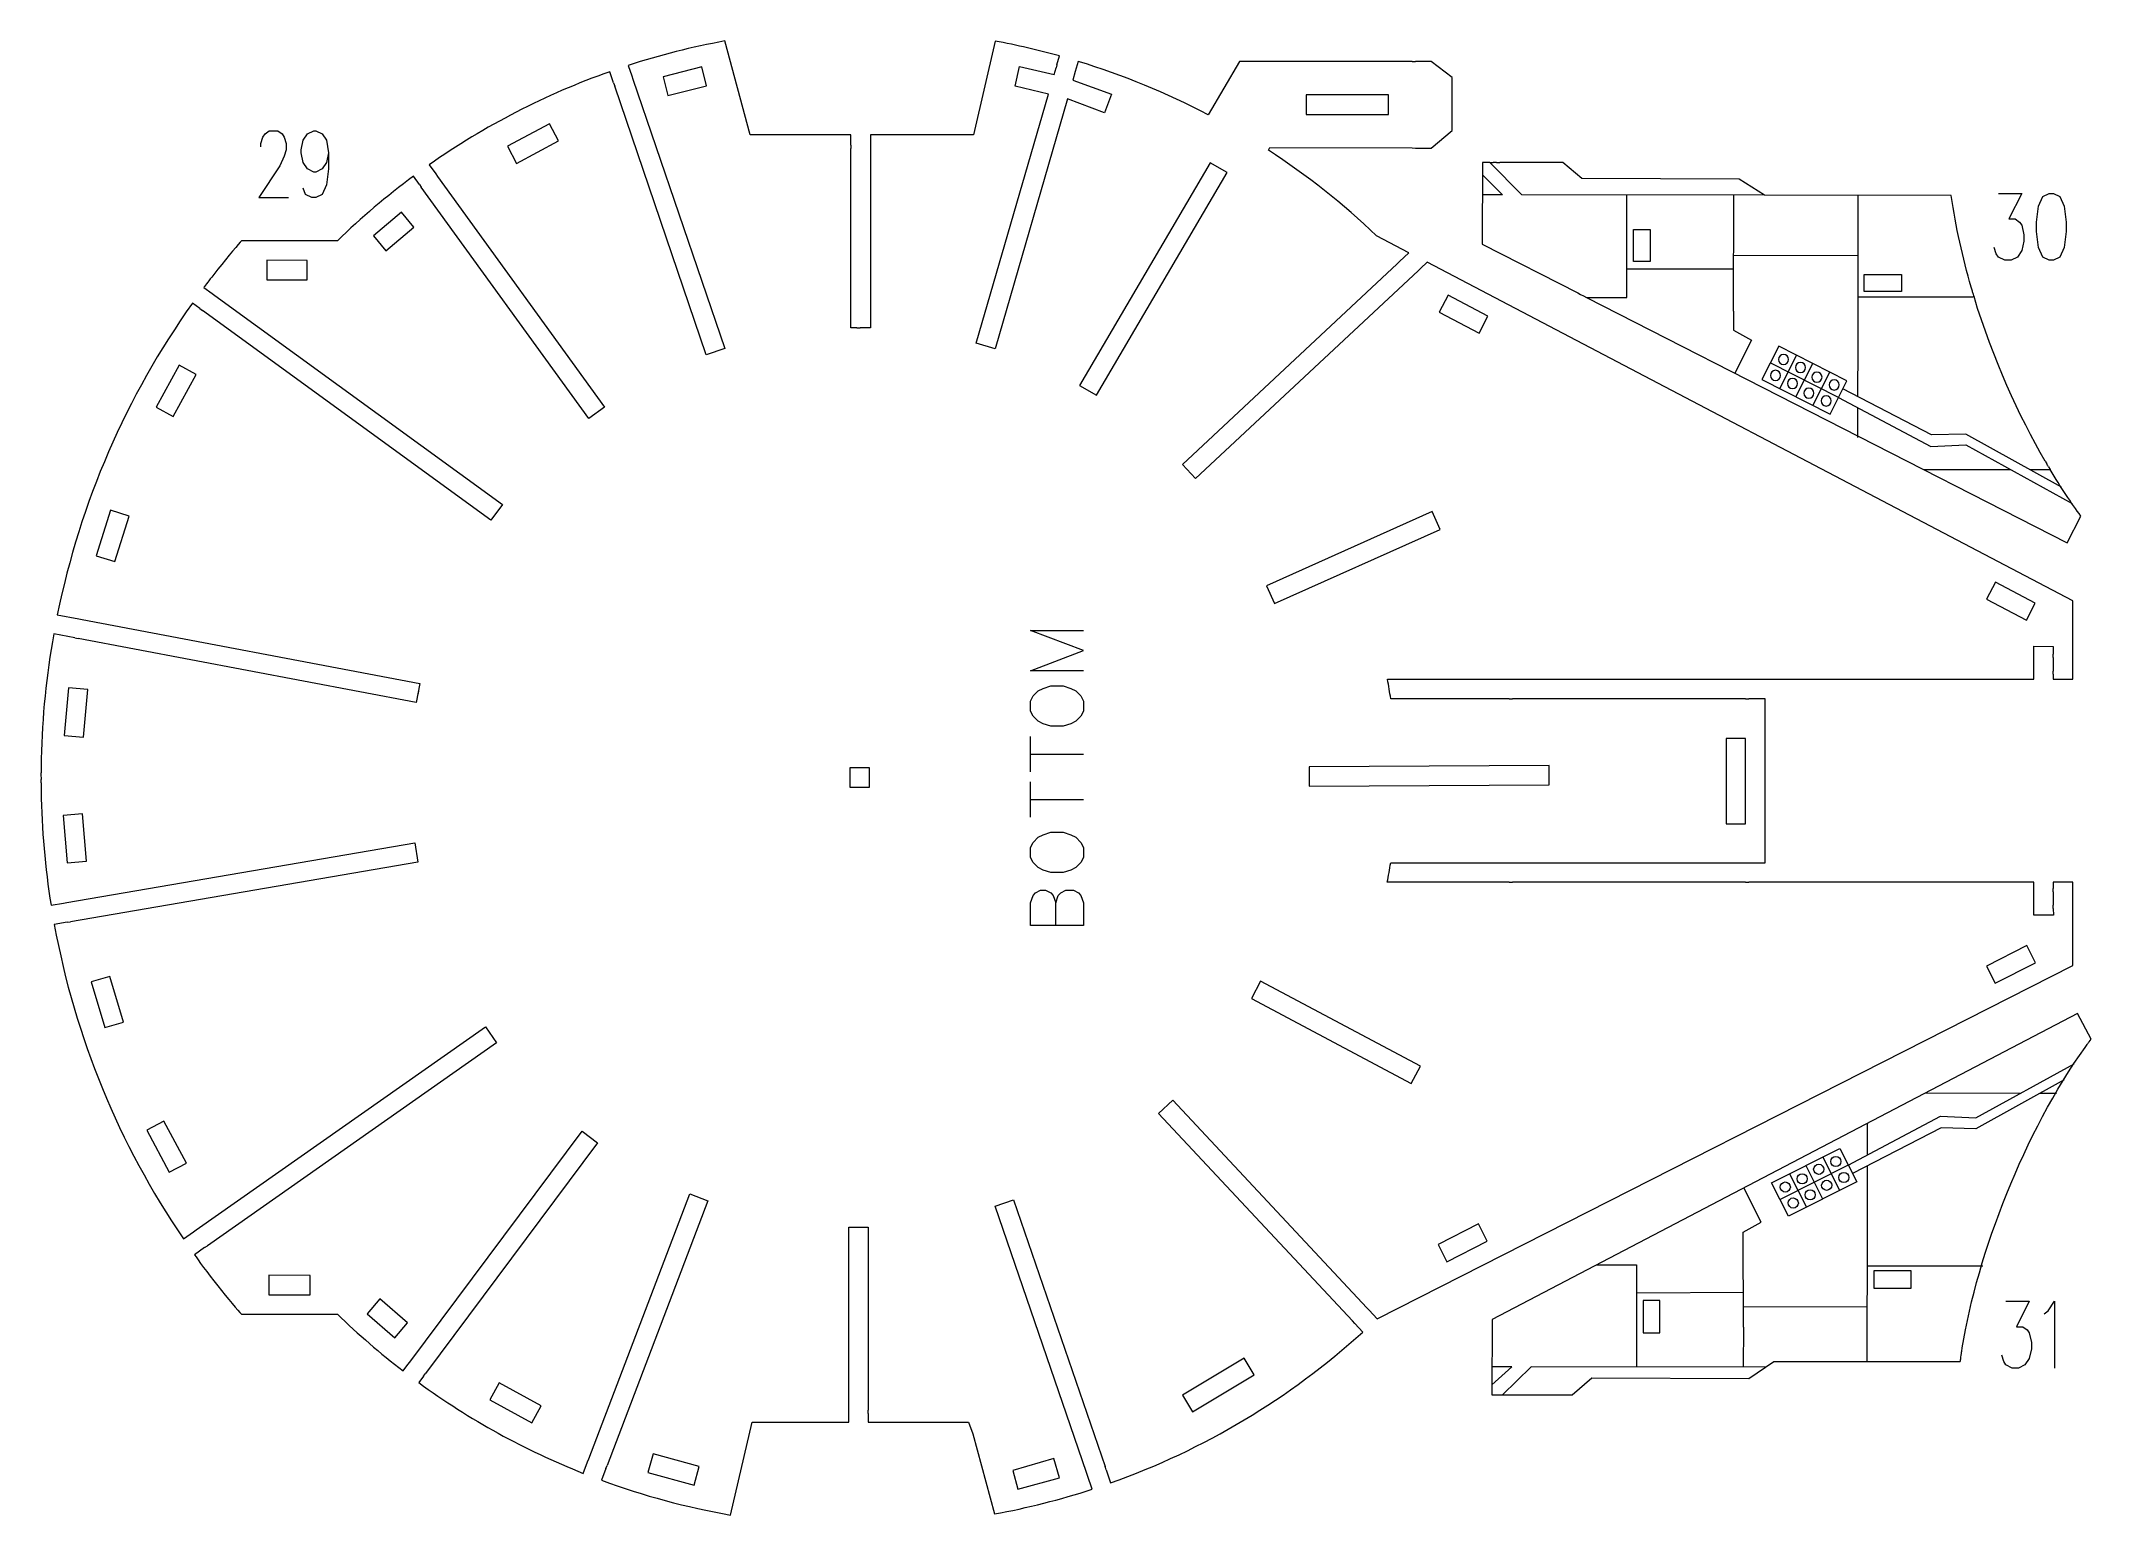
# Model space of a CAD drawing. Header units: millimetres. Extents: x -172 to 176, y -125 to 125.
import ezdxf

# ---------------------------------------------------------------- set-up
doc = ezdxf.new("R2010")
doc.units = ezdxf.units.MM
doc.header["$MEASUREMENT"] = 0
doc.layers.add('Layer 1', color=7, linetype='Continuous')

msp = doc.modelspace()

# ---------------------------------------------------------------- linework, layer by layer
at = {"layer": 'Layer 1', "lineweight": 9}
for points, knots in [([(-34.5369, 107.2595), (-34.5369, 107.2595), (-34.5369, 109.0437), (-34.5369, 109.0437), (-34.5369, 109.0437), (-34.5369, 109.0437), (-51.6298, 109.0437), (-51.6298, 109.0437), (-51.6298, 109.0437), (-51.6298, 109.0437), (-55.9205, 124.9357), (-55.9205, 124.9357), (-55.9205, 124.9357), (-61.4711, 123.9202), (-66.9471, 122.5361), (-72.3136, 120.7923), (-72.3136, 120.7923), (-72.3136, 120.7923), (-71.7025, 118.9999), (-71.7025, 118.9999)], [0, 0, 0, 0, 0.16666667, 0.16666667, 0.16666667, 0.16666667, 0.33333333, 0.33333333, 0.33333333, 0.33333333, 0.5, 0.5, 0.5, 0.5, 0.66666667, 0.66666667, 0.66666667, 0.66666667, 1, 1, 1, 1]), ([(0.394, 120.9081), (0.394, 120.9081), (0.8268, 122.4035), (0.8268, 122.4035), (0.8268, 122.4035), (-2.773, 123.4003), (-6.4146, 124.2377), (-10.0882, 124.9135), (-10.0882, 124.9135), (-10.0882, 124.9135), (-13.7693, 109.0437), (-13.7693, 109.0437), (-13.7693, 109.0437), (-13.7693, 109.0437), (-31.2349, 109.0437), (-31.2349, 109.0437), (-31.2349, 109.0437), (-31.2349, 109.0437), (-31.2349, 107.2595), (-31.2349, 107.2595)], [0, 0, 0, 0, 0.16666667, 0.16666667, 0.16666667, 0.16666667, 0.33333333, 0.33333333, 0.33333333, 0.33333333, 0.5, 0.5, 0.5, 0.5, 0.66666667, 0.66666667, 0.66666667, 0.66666667, 1, 1, 1, 1]), ([(-74.7867, 117.8137), (-74.7867, 117.8137), (-75.4405, 119.7311), (-75.4405, 119.7311), (-75.4405, 119.7311), (-86.323, 115.879), (-96.6272, 110.5631), (-106.0731, 103.9266), (-106.0731, 103.9266), (-106.0731, 103.9266), (-104.9599, 102.3897), (-104.9599, 102.3897)], [0, 0, 0, 0, 0.25, 0.25, 0.25, 0.25, 0.5, 0.5, 0.5, 0.5, 1, 1, 1, 1]), ([(-71.521, 118.4678), (-71.521, 118.4678), (-55.9404, 72.7714), (-55.9404, 72.7714), (-55.9404, 72.7714), (-55.9404, 72.7714), (-59.0658, 71.7058), (-59.0658, 71.7058), (-59.0658, 71.7058), (-59.0658, 71.7058), (-74.6053, 117.2816), (-74.6053, 117.2816)], [0, 0, 0, 0, 0.25, 0.25, 0.25, 0.25, 0.5, 0.5, 0.5, 0.5, 1, 1, 1, 1]), ([(-66.4058, 118.8805), (-66.4058, 118.8805), (-59.8165, 120.5344), (-59.8165, 120.5344), (-59.8165, 120.5344), (-59.8165, 120.5344), (-59.0127, 117.3317), (-59.0127, 117.3317), (-59.0127, 117.3317), (-59.0127, 117.3317), (-65.602, 115.6778), (-65.602, 115.6778), (-65.602, 115.6778), (-65.602, 115.6778), (-66.4058, 118.8805), (-66.4058, 118.8805)], [0, 0, 0, 0, 0.2, 0.2, 0.2, 0.2, 0.4, 0.4, 0.4, 0.4, 0.6, 0.6, 0.6, 0.6, 1, 1, 1, 1]), ([(3.4999, 119.7623), (3.4999, 119.7623), (3.0813, 118.3161), (3.0813, 118.3161), (3.0813, 118.3161), (3.0813, 118.3161), (9.6551, 115.9045), (9.6551, 115.9045), (9.6551, 115.9045), (9.6551, 115.9045), (8.4622, 112.7489), (8.4622, 112.7489), (8.4622, 112.7489), (8.4622, 112.7489), (2.1596, 115.1314), (2.1596, 115.1314), (2.1596, 115.1314), (2.1596, 115.1314), (-10.1079, 72.7457), (-10.1079, 72.7457), (-10.1079, 72.7457), (-10.1079, 72.7457), (-13.2798, 73.6637), (-13.2798, 73.6637), (-13.2798, 73.6637), (-13.2798, 73.6637), (-1.0483, 115.9249), (-1.0483, 115.9249), (-1.0483, 115.9249), (-1.0483, 115.9249), (-6.7147, 117.293), (-6.7147, 117.293), (-6.7147, 117.293), (-6.7147, 117.293), (-5.9492, 120.5931), (-5.9492, 120.5931), (-5.9492, 120.5931), (-5.9492, 120.5931), (-0.0905, 119.2341), (-0.0905, 119.2341), (-0.0905, 119.2341), (-0.0905, 119.2341), (0.2377, 120.3681), (0.2377, 120.3681)], [0, 0, 0, 0, 0.08333333, 0.08333333, 0.08333333, 0.08333333, 0.16666667, 0.16666667, 0.16666667, 0.16666667, 0.25, 0.25, 0.25, 0.25, 0.33333333, 0.33333333, 0.33333333, 0.33333333, 0.41666667, 0.41666667, 0.41666667, 0.41666667, 0.5, 0.5, 0.5, 0.5, 0.58333333, 0.58333333, 0.58333333, 0.58333333, 0.66666667, 0.66666667, 0.66666667, 0.66666667, 0.75, 0.75, 0.75, 0.75, 0.83333333, 0.83333333, 0.83333333, 0.83333333, 1, 1, 1, 1]), ([(60.6538, 121.481), (60.6538, 121.481), (33.3423, 121.481), (33.3423, 121.481), (33.3423, 121.481), (33.3423, 121.481), (31.3655, 121.481), (31.3655, 121.481), (31.3655, 121.481), (31.3655, 121.481), (26.0395, 112.4177), (26.0395, 112.4177), (26.0395, 112.4177), (18.992, 116.1232), (11.613, 119.1574), (3.9973, 121.481), (3.9973, 121.481), (3.9973, 121.481), (3.6561, 120.3023), (3.6561, 120.3023)], [0, 0, 0, 0, 0.16666667, 0.16666667, 0.16666667, 0.16666667, 0.33333333, 0.33333333, 0.33333333, 0.33333333, 0.5, 0.5, 0.5, 0.5, 0.66666667, 0.66666667, 0.66666667, 0.66666667, 1, 1, 1, 1]), ([(61.216, 106.7839), (61.216, 106.7839), (63.8842, 106.7774), (63.8842, 106.7774), (63.8842, 106.7774), (63.8842, 106.7774), (67.4082, 109.7576), (67.4082, 109.7576), (67.4082, 109.7576), (67.4082, 109.7576), (67.4082, 118.7377), (67.4082, 118.7377), (67.4082, 118.7377), (67.4082, 118.7377), (63.8599, 121.481), (63.8599, 121.481), (63.8599, 121.481), (63.8599, 121.481), (61.216, 121.481), (61.216, 121.481)], [0, 0, 0, 0, 0.16666667, 0.16666667, 0.16666667, 0.16666667, 0.33333333, 0.33333333, 0.33333333, 0.33333333, 0.5, 0.5, 0.5, 0.5, 0.66666667, 0.66666667, 0.66666667, 0.66666667, 1, 1, 1, 1]), ([(42.6526, 115.7761), (42.6526, 115.7761), (56.6165, 115.7761), (56.6165, 115.7761), (56.6165, 115.7761), (56.6165, 115.7761), (56.6165, 112.4741), (56.6165, 112.4741), (56.6165, 112.4741), (56.6165, 112.4741), (42.6526, 112.4741), (42.6526, 112.4741), (42.6526, 112.4741), (42.6526, 112.4741), (42.6526, 115.7761), (42.6526, 115.7761)], [0, 0, 0, 0, 0.2, 0.2, 0.2, 0.2, 0.4, 0.4, 0.4, 0.4, 0.6, 0.6, 0.6, 0.6, 1, 1, 1, 1]), ([(-91.2393, 104.173), (-91.2393, 104.173), (-92.7987, 107.0836), (-92.7987, 107.0836), (-92.7987, 107.0836), (-92.7987, 107.0836), (-85.6672, 110.9043), (-85.6672, 110.9043), (-85.6672, 110.9043), (-85.6672, 110.9043), (-84.1078, 107.9937), (-84.1078, 107.9937), (-84.1078, 107.9937), (-84.1078, 107.9937), (-91.2393, 104.173), (-91.2393, 104.173)], [0, 0, 0, 0, 0.2, 0.2, 0.2, 0.2, 0.4, 0.4, 0.4, 0.4, 0.6, 0.6, 0.6, 0.6, 1, 1, 1, 1]), ([(-33.5251, 76.2606), (-33.5251, 76.2606), (-34.5369, 76.2606), (-34.5369, 76.2606), (-34.5369, 76.2606), (-34.5369, 76.2606), (-34.5369, 106.6973), (-34.5369, 106.6973)], [0, 0, 0, 0, 0.33333333, 0.33333333, 0.33333333, 0.33333333, 1, 1, 1, 1]), ([(-31.2349, 106.6973), (-31.2349, 106.6973), (-31.2349, 76.2606), (-31.2349, 76.2606), (-31.2349, 76.2606), (-31.2349, 76.2606), (-32.9629, 76.2606), (-32.9629, 76.2606)], [0, 0, 0, 0, 0.33333333, 0.33333333, 0.33333333, 0.33333333, 1, 1, 1, 1]), ([(58.5155, 87.5417), (58.5155, 87.5417), (60.0977, 89.0191), (60.0977, 89.0191), (60.0977, 89.0191), (60.0977, 89.0191), (54.5943, 91.9051), (54.5943, 91.9051), (54.5943, 91.9051), (48.9434, 97.2954), (42.8085, 102.1523), (36.2654, 106.4156), (36.2654, 106.4156), (36.2654, 106.4156), (36.497, 106.8442), (36.497, 106.8442), (36.497, 106.8442), (36.497, 106.8442), (60.6538, 106.7853), (60.6538, 106.7853)], [0, 0, 0, 0, 0.16666667, 0.16666667, 0.16666667, 0.16666667, 0.33333333, 0.33333333, 0.33333333, 0.33333333, 0.5, 0.5, 0.5, 0.5, 0.66666667, 0.66666667, 0.66666667, 0.66666667, 1, 1, 1, 1]), ([(73.7933, 104.3436), (73.7933, 104.3436), (72.568, 104.3465), (72.568, 104.3465), (72.568, 104.3465), (72.568, 104.3465), (72.5352, 90.4749), (72.5352, 90.4749), (72.5352, 90.4749), (72.5352, 90.4749), (88.7096, 82.2129), (88.7096, 82.2129)], [0, 0, 0, 0, 0.25, 0.25, 0.25, 0.25, 0.5, 0.5, 0.5, 0.5, 1, 1, 1, 1]), ([(155.443, 83.1887), (154.0011, 88.1861), (152.8327, 93.391), (152.0633, 98.7019), (152.0633, 98.7019), (152.0633, 98.7019), (120.3694, 98.7769), (120.3694, 98.7769), (120.3694, 98.7769), (120.3694, 98.7769), (116.1022, 101.499), (116.1022, 101.499), (116.1022, 101.499), (116.1022, 101.499), (89.4148, 101.6014), (89.4148, 101.6014), (89.4148, 101.6014), (89.4148, 101.6014), (86.1635, 104.3144), (86.1635, 104.3144), (86.1635, 104.3144), (86.1635, 104.3144), (75.4841, 104.3396), (75.4841, 104.3396)], [0, 0, 0, 0, 0.14285714, 0.14285714, 0.14285714, 0.14285714, 0.28571429, 0.28571429, 0.28571429, 0.28571429, 0.42857143, 0.42857143, 0.42857143, 0.42857143, 0.57142857, 0.57142857, 0.57142857, 0.57142857, 0.71428571, 0.71428571, 0.71428571, 0.71428571, 1, 1, 1, 1]), ([(-107.7319, 100.5876), (-107.7319, 100.5876), (-108.7501, 101.9934), (-108.7501, 101.9934), (-108.7501, 101.9934), (-113.2819, 98.6302), (-117.584, 94.9692), (-121.6288, 91.0337), (-121.6288, 91.0337), (-121.6288, 91.0337), (-137.8951, 91.0337), (-137.8951, 91.0337), (-137.8951, 91.0337), (-138.2491, 90.7155), (-140.2217, 88.3104), (-141.8827, 86.2277), (-141.8827, 86.2277), (-141.8827, 86.2277), (-142.9318, 84.9017), (-142.9318, 84.9017), (-142.9318, 84.9017), (-143.6322, 84.0082), (-144.1528, 83.3231), (-144.2634, 83.1339), (-144.2634, 83.1339), (-144.2634, 83.1339), (-142.8559, 82.1104), (-142.8559, 82.1104)], [0, 0, 0, 0, 0.125, 0.125, 0.125, 0.125, 0.25, 0.25, 0.25, 0.25, 0.375, 0.375, 0.375, 0.375, 0.5, 0.5, 0.5, 0.5, 0.625, 0.625, 0.625, 0.625, 0.75, 0.75, 0.75, 0.75, 1, 1, 1, 1]), ([(-104.6301, 101.9344), (-104.6301, 101.9344), (-76.3118, 62.8371), (-76.3118, 62.8371), (-76.3118, 62.8371), (-76.3118, 62.8371), (-78.986, 60.9001), (-78.986, 60.9001), (-78.986, 60.9001), (-78.986, 60.9001), (-107.4021, 100.1323), (-107.4021, 100.1323)], [0, 0, 0, 0, 0.25, 0.25, 0.25, 0.25, 0.5, 0.5, 0.5, 0.5, 1, 1, 1, 1]), ([(26.4038, 104.2913), (26.4038, 104.2913), (29.2519, 102.6205), (29.2519, 102.6205), (29.2519, 102.6205), (29.2519, 102.6205), (7.0962, 64.8529), (7.0962, 64.8529), (7.0962, 64.8529), (7.0962, 64.8529), (4.2481, 66.5237), (4.2481, 66.5237), (4.2481, 66.5237), (4.2481, 66.5237), (26.4038, 104.2913), (26.4038, 104.2913)], [0, 0, 0, 0, 0.2, 0.2, 0.2, 0.2, 0.4, 0.4, 0.4, 0.4, 0.6, 0.6, 0.6, 0.6, 1, 1, 1, 1]), ([(-113.4042, 89.3612), (-113.4042, 89.3612), (-115.5346, 91.884), (-115.5346, 91.884), (-115.5346, 91.884), (-115.5346, 91.884), (-110.7767, 95.9019), (-110.7767, 95.9019), (-110.7767, 95.9019), (-110.7767, 95.9019), (-108.6463, 93.3791), (-108.6463, 93.3791), (-108.6463, 93.3791), (-108.6463, 93.3791), (-113.4042, 89.3612), (-113.4042, 89.3612)], [0, 0, 0, 0, 0.2, 0.2, 0.2, 0.2, 0.4, 0.4, 0.4, 0.4, 0.6, 0.6, 0.6, 0.6, 1, 1, 1, 1]), ([(-133.6005, 84.4294), (-133.6005, 84.4294), (-133.5901, 87.7314), (-133.5901, 87.7314), (-133.5901, 87.7314), (-133.5901, 87.7314), (-126.7373, 87.7099), (-126.7373, 87.7099), (-126.7373, 87.7099), (-126.7373, 87.7099), (-126.7477, 84.4079), (-126.7477, 84.4079), (-126.7477, 84.4079), (-126.7477, 84.4079), (-133.6005, 84.4294), (-133.6005, 84.4294)], [0, 0, 0, 0, 0.2, 0.2, 0.2, 0.2, 0.4, 0.4, 0.4, 0.4, 0.6, 0.6, 0.6, 0.6, 1, 1, 1, 1]), ([(61.6362, 85.9381), (61.6362, 85.9381), (23.9149, 50.7135), (23.9149, 50.7135), (23.9149, 50.7135), (23.9149, 50.7135), (21.6612, 53.1269), (21.6612, 53.1269), (21.6612, 53.1269), (21.6612, 53.1269), (58.1046, 87.158), (58.1046, 87.158)], [0, 0, 0, 0, 0.25, 0.25, 0.25, 0.25, 0.5, 0.5, 0.5, 0.5, 1, 1, 1, 1]), ([(169.3528, 17.5071), (169.3528, 17.5071), (169.3528, 16.6618), (169.3528, 16.6618), (169.3528, 16.6618), (169.3528, 16.6618), (172.7053, 16.6618), (172.7053, 16.6618), (172.7053, 16.6618), (172.7053, 16.6618), (172.7053, 29.9666), (172.7053, 29.9666), (172.7053, 29.9666), (172.7053, 29.9666), (63.1958, 87.3944), (63.1958, 87.3944), (63.1958, 87.3944), (63.1958, 87.3944), (62.0471, 86.3218), (62.0471, 86.3218)], [0, 0, 0, 0, 0.16666667, 0.16666667, 0.16666667, 0.16666667, 0.33333333, 0.33333333, 0.33333333, 0.33333333, 0.5, 0.5, 0.5, 0.5, 0.66666667, 0.66666667, 0.66666667, 0.66666667, 1, 1, 1, 1]), ([(-144.9396, 79.5428), (-144.9396, 79.5428), (-146.2088, 80.4658), (-146.2088, 80.4658), (-146.2088, 80.4658), (-157.4623, 64.6394), (-165.2693, 46.6362), (-169.1286, 27.604), (-169.1286, 27.604), (-169.1286, 27.604), (-165.4865, 26.9152), (-165.4865, 26.9152)], [0, 0, 0, 0, 0.25, 0.25, 0.25, 0.25, 0.5, 0.5, 0.5, 0.5, 1, 1, 1, 1]), ([(-142.4011, 81.7797), (-142.4011, 81.7797), (-93.6585, 46.3347), (-93.6585, 46.3347), (-93.6585, 46.3347), (-93.6585, 46.3347), (-95.6005, 43.6642), (-95.6005, 43.6642), (-95.6005, 43.6642), (-95.6005, 43.6642), (-144.4848, 79.2122), (-144.4848, 79.2122)], [0, 0, 0, 0, 0.25, 0.25, 0.25, 0.25, 0.5, 0.5, 0.5, 0.5, 1, 1, 1, 1]), ([(66.734, 81.8105), (66.734, 81.8105), (73.4871, 78.2691), (73.4871, 78.2691), (73.4871, 78.2691), (73.4871, 78.2691), (71.9778, 75.3911), (71.9778, 75.3911), (71.9778, 75.3911), (71.9778, 75.3911), (65.2247, 78.9325), (65.2247, 78.9325), (65.2247, 78.9325), (65.2247, 78.9325), (66.734, 81.8105), (66.734, 81.8105)], [0, 0, 0, 0, 0.2, 0.2, 0.2, 0.2, 0.4, 0.4, 0.4, 0.4, 0.6, 0.6, 0.6, 0.6, 1, 1, 1, 1]), ([(90.2154, 81.4438), (90.2154, 81.4438), (171.7421, 39.7996), (171.7421, 39.7996), (171.7421, 39.7996), (171.7421, 39.7996), (174.0654, 44.3481), (174.0654, 44.3481), (174.0654, 44.3481), (172.3952, 46.5791), (170.6222, 49.2277), (168.8307, 52.2246)], [0, 0, 0, 0, 0.25, 0.25, 0.25, 0.25, 0.5, 0.5, 0.5, 0.5, 1, 1, 1, 1]), ([(-149.4755, 61.2499), (-149.4755, 61.2499), (-152.371, 62.8371), (-152.371, 62.8371), (-152.371, 62.8371), (-152.371, 62.8371), (-148.4821, 69.9315), (-148.4821, 69.9315), (-148.4821, 69.9315), (-148.4821, 69.9315), (-145.5866, 68.3443), (-145.5866, 68.3443), (-145.5866, 68.3443), (-145.5866, 68.3443), (-149.4755, 61.2499), (-149.4755, 61.2499)], [0, 0, 0, 0, 0.2, 0.2, 0.2, 0.2, 0.4, 0.4, 0.4, 0.4, 0.6, 0.6, 0.6, 0.6, 1, 1, 1, 1]), ([(-159.3834, 36.6342), (-159.3834, 36.6342), (-162.5346, 37.6205), (-162.5346, 37.6205), (-162.5346, 37.6205), (-162.5346, 37.6205), (-160.1179, 45.3416), (-160.1179, 45.3416), (-160.1179, 45.3416), (-160.1179, 45.3416), (-156.9667, 44.3553), (-156.9667, 44.3553), (-156.9667, 44.3553), (-156.9667, 44.3553), (-159.3834, 36.6342), (-159.3834, 36.6342)], [0, 0, 0, 0, 0.2, 0.2, 0.2, 0.2, 0.4, 0.4, 0.4, 0.4, 0.6, 0.6, 0.6, 0.6, 1, 1, 1, 1]), ([(37.2748, 29.5039), (37.2748, 29.5039), (35.9253, 32.5175), (35.9253, 32.5175), (35.9253, 32.5175), (35.9253, 32.5175), (64.0356, 45.106), (64.0356, 45.106), (64.0356, 45.106), (64.0356, 45.106), (65.3851, 42.0924), (65.3851, 42.0924), (65.3851, 42.0924), (65.3851, 42.0924), (37.2748, 29.5039), (37.2748, 29.5039)], [0, 0, 0, 0, 0.2, 0.2, 0.2, 0.2, 0.4, 0.4, 0.4, 0.4, 0.6, 0.6, 0.6, 0.6, 1, 1, 1, 1]), ([(166.3074, 29.5932), (166.3074, 29.5932), (164.7982, 26.7153), (164.7982, 26.7153), (164.7982, 26.7153), (164.7982, 26.7153), (158.0466, 30.2558), (158.0466, 30.2558), (158.0466, 30.2558), (158.0466, 30.2558), (159.5559, 33.1338), (159.5559, 33.1338), (159.5559, 33.1338), (159.5559, 33.1338), (166.3074, 29.5932), (166.3074, 29.5932)], [0, 0, 0, 0, 0.2, 0.2, 0.2, 0.2, 0.4, 0.4, 0.4, 0.4, 0.6, 0.6, 0.6, 0.6, 1, 1, 1, 1]), ([(-166.1484, 23.6798), (-166.1484, 23.6798), (-169.7464, 24.3603), (-169.7464, 24.3603), (-169.7464, 24.3603), (-170.9937, 17.3586), (-171.6987, 10.2848), (-171.8616, 3.2002), (-171.8616, 3.2002), (-171.8658, 2.9247), (-171.8828, 1.6029), (-171.8923, 0.8061)], [0, 0, 0, 0, 0.25, 0.25, 0.25, 0.25, 0.5, 0.5, 0.5, 0.5, 1, 1, 1, 1]), ([(-164.9341, 26.8107), (-164.9341, 26.8107), (-107.6482, 15.9769), (-107.6482, 15.9769), (-107.6482, 15.9769), (-107.6482, 15.9769), (-108.2618, 12.7324), (-108.2618, 12.7324), (-108.2618, 12.7324), (-108.2618, 12.7324), (-165.596, 23.5754), (-165.596, 23.5754)], [0, 0, 0, 0, 0.25, 0.25, 0.25, 0.25, 0.5, 0.5, 0.5, 0.5, 1, 1, 1, 1]), ([(166.0514, 20.9135), (166.0514, 20.9135), (166.0508, 22.26), (166.0508, 22.26), (166.0508, 22.26), (166.0508, 22.26), (169.3528, 22.2455), (169.3528, 22.2455), (169.3528, 22.2455), (169.3528, 22.2455), (169.3528, 20.9135), (169.3528, 20.9135)], [0, 0, 0, 0, 0.25, 0.25, 0.25, 0.25, 0.5, 0.5, 0.5, 0.5, 1, 1, 1, 1]), ([(117.7106, 16.6679), (117.7106, 16.6679), (166.0533, 16.6727), (166.0533, 16.6727), (166.0533, 16.6727), (166.0533, 16.6727), (166.0529, 17.5071), (166.0529, 17.5071)], [0, 0, 0, 0, 0.33333333, 0.33333333, 0.33333333, 0.33333333, 1, 1, 1, 1]), ([(-164.679, 6.848), (-164.679, 6.848), (-167.9679, 7.1416), (-167.9679, 7.1416), (-167.9679, 7.1416), (-167.9679, 7.1416), (-167.2487, 15.2), (-167.2487, 15.2), (-167.2487, 15.2), (-167.2487, 15.2), (-163.9598, 14.9065), (-163.9598, 14.9065), (-163.9598, 14.9065), (-163.9598, 14.9065), (-164.679, 6.848), (-164.679, 6.848)], [0, 0, 0, 0, 0.2, 0.2, 0.2, 0.2, 0.4, 0.4, 0.4, 0.4, 0.6, 0.6, 0.6, 0.6, 1, 1, 1, 1]), ([(77.064, 13.3665), (77.064, 13.3665), (56.9977, 13.3665), (56.9977, 13.3665), (56.9977, 13.3665), (56.8344, 14.4682), (56.6508, 15.5668), (56.4471, 16.6618), (56.4471, 16.6618), (56.4471, 16.6618), (77.064, 16.6639), (77.064, 16.6639)], [0, 0, 0, 0, 0.25, 0.25, 0.25, 0.25, 0.5, 0.5, 0.5, 0.5, 1, 1, 1, 1]), ([(117.7106, -14.4796), (117.7106, -14.4796), (120.4977, -14.4796), (120.4977, -14.4796), (120.4977, -14.4796), (120.4977, -14.4796), (120.4977, 13.3665), (120.4977, 13.3665), (120.4977, 13.3665), (120.4977, 13.3665), (117.7106, 13.3665), (117.7106, 13.3665)], [0, 0, 0, 0, 0.25, 0.25, 0.25, 0.25, 0.5, 0.5, 0.5, 0.5, 1, 1, 1, 1]), ([(117.1795, -7.8654), (117.1795, -7.8654), (113.8775, -7.8654), (113.8775, -7.8654), (113.8775, -7.8654), (113.8775, -7.8654), (113.8775, 6.6314), (113.8775, 6.6314), (113.8775, 6.6314), (113.8775, 6.6314), (117.1795, 6.6314), (117.1795, 6.6314), (117.1795, 6.6314), (117.1795, 6.6314), (117.1795, -7.8654), (117.1795, -7.8654)], [0, 0, 0, 0, 0.2, 0.2, 0.2, 0.2, 0.4, 0.4, 0.4, 0.4, 0.6, 0.6, 0.6, 0.6, 1, 1, 1, 1]), ([(-171.8985, 0.2439), (-171.8985, 0.2439), (-171.8985, 0.2438), (-171.8985, 0.2438), (-171.8985, 0.2438), (-171.8985, 0.1246), (-171.8975, -0.079), (-171.8958, -0.3225)], [0, 0, 0, 0, 0.33333333, 0.33333333, 0.33333333, 0.33333333, 1, 1, 1, 1]), ([(-34.716, 1.6602), (-34.716, 1.6602), (-31.414, 1.6602), (-31.414, 1.6602), (-31.414, 1.6602), (-31.414, 1.6602), (-31.414, -1.6418), (-31.414, -1.6418), (-31.414, -1.6418), (-31.414, -1.6418), (-34.716, -1.6418), (-34.716, -1.6418), (-34.716, -1.6418), (-34.716, -1.6418), (-34.716, 1.6602), (-34.716, 1.6602)], [0, 0, 0, 0, 0.2, 0.2, 0.2, 0.2, 0.4, 0.4, 0.4, 0.4, 0.6, 0.6, 0.6, 0.6, 1, 1, 1, 1]), ([(43.1943, -1.4583), (43.1943, -1.4583), (43.1786, 1.8437), (43.1786, 1.8437), (43.1786, 1.8437), (43.1786, 1.8437), (83.8532, 2.0371), (83.8532, 2.0371), (83.8532, 2.0371), (83.8532, 2.0371), (83.8689, -1.2649), (83.8689, -1.2649), (83.8689, -1.2649), (83.8689, -1.2649), (43.1943, -1.4583), (43.1943, -1.4583)], [0, 0, 0, 0, 0.2, 0.2, 0.2, 0.2, 0.4, 0.4, 0.4, 0.4, 0.6, 0.6, 0.6, 0.6, 1, 1, 1, 1]), ([(-171.8915, -0.8847), (-171.8867, -1.4715), (-171.8808, -2.0977), (-171.8784, -2.3491), (-171.8784, -2.3491), (-171.7688, -8.8088), (-171.2084, -15.2641), (-170.1959, -21.6681), (-170.1959, -21.6681), (-170.1959, -21.6681), (-168.0832, -21.3055), (-168.0832, -21.3055)], [0, 0, 0, 0, 0.25, 0.25, 0.25, 0.25, 0.5, 0.5, 0.5, 0.5, 1, 1, 1, 1]), ([(-164.1657, -14.1895), (-164.1657, -14.1895), (-167.4549, -14.4796), (-167.4549, -14.4796), (-167.4549, -14.4796), (-167.4549, -14.4796), (-168.1657, -6.4204), (-168.1657, -6.4204), (-168.1657, -6.4204), (-168.1657, -6.4204), (-164.8764, -6.1303), (-164.8764, -6.1303), (-164.8764, -6.1303), (-164.8764, -6.1303), (-164.1657, -14.1895), (-164.1657, -14.1895)], [0, 0, 0, 0, 0.2, 0.2, 0.2, 0.2, 0.4, 0.4, 0.4, 0.4, 0.6, 0.6, 0.6, 0.6, 1, 1, 1, 1]), ([(-167.5292, -21.2104), (-167.5292, -21.2104), (-108.5272, -11.0846), (-108.5272, -11.0846), (-108.5272, -11.0846), (-108.5272, -11.0846), (-107.9687, -14.339), (-107.9687, -14.339), (-107.9687, -14.339), (-107.9687, -14.339), (-166.8879, -24.4506), (-166.8879, -24.4506)], [0, 0, 0, 0, 0.25, 0.25, 0.25, 0.25, 0.5, 0.5, 0.5, 0.5, 1, 1, 1, 1]), ([(77.064, -17.7604), (77.064, -17.7604), (56.4083, -17.7604), (56.4083, -17.7604), (56.4083, -17.7604), (56.6247, -16.6705), (56.8213, -15.5767), (56.9977, -14.4796), (56.9977, -14.4796), (56.9977, -14.4796), (77.064, -14.4796), (77.064, -14.4796)], [0, 0, 0, 0, 0.25, 0.25, 0.25, 0.25, 0.5, 0.5, 0.5, 0.5, 1, 1, 1, 1]), ([(53.3272, -90.3502), (53.3272, -90.3502), (54.708, -91.8289), (54.708, -91.8289), (54.708, -91.8289), (54.708, -91.8289), (172.7053, -31.9068), (172.7053, -31.9068), (172.7053, -31.9068), (172.7053, -31.9068), (172.7053, -17.7604), (172.7053, -17.7604), (172.7053, -17.7604), (172.7053, -17.7604), (169.3528, -17.7755), (169.3528, -17.7755), (169.3528, -17.7755), (169.3528, -17.7755), (169.3575, -18.8071), (169.3575, -18.8071)], [0, 0, 0, 0, 0.16666667, 0.16666667, 0.16666667, 0.16666667, 0.33333333, 0.33333333, 0.33333333, 0.33333333, 0.5, 0.5, 0.5, 0.5, 0.66666667, 0.66666667, 0.66666667, 0.66666667, 1, 1, 1, 1]), ([(166.0508, -18.8071), (166.0508, -18.8071), (166.0508, -17.7604), (166.0508, -17.7604), (166.0508, -17.7604), (166.0508, -17.7604), (117.7106, -17.7604), (117.7106, -17.7604)], [0, 0, 0, 0, 0.33333333, 0.33333333, 0.33333333, 0.33333333, 1, 1, 1, 1]), ([(169.3729, -22.2134), (169.3729, -22.2134), (169.378, -23.3461), (169.378, -23.3461), (169.378, -23.3461), (169.378, -23.3461), (166.0508, -23.3461), (166.0508, -23.3461), (166.0508, -23.3461), (166.0508, -23.3461), (166.0508, -22.2135), (166.0508, -22.2135)], [0, 0, 0, 0, 0.25, 0.25, 0.25, 0.25, 0.5, 0.5, 0.5, 0.5, 1, 1, 1, 1]), ([(-167.442, -24.5457), (-167.442, -24.5457), (-169.6416, -24.9232), (-169.6416, -24.9232), (-169.6416, -24.9232), (-166.1529, -44.0305), (-158.6988, -62.1867), (-147.7523, -78.2314), (-147.7523, -78.2314), (-147.7523, -78.2314), (-146.0497, -77.0367), (-146.0497, -77.0367)], [0, 0, 0, 0, 0.25, 0.25, 0.25, 0.25, 0.5, 0.5, 0.5, 0.5, 1, 1, 1, 1]), ([(166.3458, -31.4329), (166.3458, -31.4329), (159.5093, -34.9047), (159.5093, -34.9047), (159.5093, -34.9047), (159.5093, -34.9047), (158.0191, -31.9702), (158.0191, -31.9702), (158.0191, -31.9702), (158.0191, -31.9702), (164.8556, -28.4984), (164.8556, -28.4984), (164.8556, -28.4984), (164.8556, -28.4984), (166.3458, -31.4329), (166.3458, -31.4329)], [0, 0, 0, 0, 0.2, 0.2, 0.2, 0.2, 0.4, 0.4, 0.4, 0.4, 0.6, 0.6, 0.6, 0.6, 1, 1, 1, 1]), ([(-157.9148, -41.4753), (-157.9148, -41.4753), (-161.0788, -42.4198), (-161.0788, -42.4198), (-161.0788, -42.4198), (-161.0788, -42.4198), (-163.3929, -34.6673), (-163.3929, -34.6673), (-163.3929, -34.6673), (-163.3929, -34.6673), (-160.2288, -33.7229), (-160.2288, -33.7229), (-160.2288, -33.7229), (-160.2288, -33.7229), (-157.9148, -41.4753), (-157.9148, -41.4753)], [0, 0, 0, 0, 0.2, 0.2, 0.2, 0.2, 0.4, 0.4, 0.4, 0.4, 0.6, 0.6, 0.6, 0.6, 1, 1, 1, 1]), ([(33.3725, -37.4565), (33.3725, -37.4565), (34.925, -34.5422), (34.925, -34.5422), (34.925, -34.5422), (34.925, -34.5422), (62.0276, -48.9801), (62.0276, -48.9801), (62.0276, -48.9801), (62.0276, -48.9801), (60.4751, -51.8944), (60.4751, -51.8944), (60.4751, -51.8944), (60.4751, -51.8944), (33.3725, -37.4565), (33.3725, -37.4565)], [0, 0, 0, 0, 0.2, 0.2, 0.2, 0.2, 0.4, 0.4, 0.4, 0.4, 0.6, 0.6, 0.6, 0.6, 1, 1, 1, 1]), ([(175.7614, -44.3993), (175.7614, -44.3993), (173.4845, -40.0416), (173.4845, -40.0416), (173.4845, -40.0416), (173.4845, -40.0416), (74.1897, -91.9264), (74.1897, -91.9264), (74.1897, -91.9264), (74.1897, -91.9264), (74.171, -104.6864), (74.171, -104.6864), (74.171, -104.6864), (74.171, -104.6864), (75.9777, -104.6891), (75.9777, -104.6891)], [0, 0, 0, 0, 0.2, 0.2, 0.2, 0.2, 0.4, 0.4, 0.4, 0.4, 0.6, 0.6, 0.6, 0.6, 1, 1, 1, 1]), ([(-145.5896, -76.7138), (-145.5896, -76.7138), (-96.5338, -42.2913), (-96.5338, -42.2913), (-96.5338, -42.2913), (-96.5338, -42.2913), (-94.6371, -44.9942), (-94.6371, -44.9942), (-94.6371, -44.9942), (-94.6371, -44.9942), (-143.6858, -79.4117), (-143.6858, -79.4117)], [0, 0, 0, 0, 0.25, 0.25, 0.25, 0.25, 0.5, 0.5, 0.5, 0.5, 1, 1, 1, 1]), ([(50.5213, -92.1834), (50.5213, -92.1834), (17.6393, -56.9706), (17.6393, -56.9706), (17.6393, -56.9706), (17.6393, -56.9706), (20.0527, -54.717), (20.0527, -54.717), (20.0527, -54.717), (20.0527, -54.717), (52.9435, -89.9393), (52.9435, -89.9393)], [0, 0, 0, 0, 0.25, 0.25, 0.25, 0.25, 0.5, 0.5, 0.5, 0.5, 1, 1, 1, 1]), ([(-147.233, -65.3947), (-147.233, -65.3947), (-150.1436, -66.9541), (-150.1436, -66.9541), (-150.1436, -66.9541), (-150.1436, -66.9541), (-153.9643, -59.8226), (-153.9643, -59.8226), (-153.9643, -59.8226), (-153.9643, -59.8226), (-151.0537, -58.2632), (-151.0537, -58.2632), (-151.0537, -58.2632), (-151.0537, -58.2632), (-147.233, -65.3947), (-147.233, -65.3947)], [0, 0, 0, 0, 0.2, 0.2, 0.2, 0.2, 0.4, 0.4, 0.4, 0.4, 0.6, 0.6, 0.6, 0.6, 1, 1, 1, 1]), ([(-109.3566, -99.1397), (-109.3566, -99.1397), (-80.1427, -60.0017), (-80.1427, -60.0017), (-80.1427, -60.0017), (-80.1427, -60.0017), (-77.4966, -61.9768), (-77.4966, -61.9768), (-77.4966, -61.9768), (-77.4966, -61.9768), (-106.674, -101.0659), (-106.674, -101.0659)], [0, 0, 0, 0, 0.25, 0.25, 0.25, 0.25, 0.5, 0.5, 0.5, 0.5, 1, 1, 1, 1]), ([(-78.9898, -115.5539), (-78.9898, -115.5539), (-61.8897, -70.6077), (-61.8897, -70.6077), (-61.8897, -70.6077), (-61.8897, -70.6077), (-58.8035, -71.7819), (-58.8035, -71.7819), (-58.8035, -71.7819), (-58.8035, -71.7819), (-75.8852, -116.6797), (-75.8852, -116.6797)], [0, 0, 0, 0, 0.25, 0.25, 0.25, 0.25, 0.5, 0.5, 0.5, 0.5, 1, 1, 1, 1]), ([(5.4009, -117.8862), (5.4009, -117.8862), (-10.0774, -72.7176), (-10.0774, -72.7176), (-10.0774, -72.7176), (-10.0774, -72.7176), (-6.9538, -71.6472), (-6.9538, -71.6472), (-6.9538, -71.6472), (-6.9538, -71.6472), (8.5505, -116.8914), (8.5505, -116.8914)], [0, 0, 0, 0, 0.25, 0.25, 0.25, 0.25, 0.5, 0.5, 0.5, 0.5, 1, 1, 1, 1]), ([(-34.895, -107.3107), (-34.895, -107.3107), (-34.895, -76.2422), (-34.895, -76.2422), (-34.895, -76.2422), (-34.895, -76.2422), (-33.5251, -76.2422), (-33.5251, -76.2422)], [0, 0, 0, 0, 0.33333333, 0.33333333, 0.33333333, 0.33333333, 1, 1, 1, 1]), ([(-32.9629, -76.2422), (-32.9629, -76.2422), (-31.593, -76.2422), (-31.593, -76.2422), (-31.593, -76.2422), (-31.593, -76.2422), (-31.593, -107.3107), (-31.593, -107.3107)], [0, 0, 0, 0, 0.33333333, 0.33333333, 0.33333333, 0.33333333, 1, 1, 1, 1]), ([(66.5152, -82.1295), (66.5152, -82.1295), (65.025, -79.195), (65.025, -79.195), (65.025, -79.195), (65.025, -79.195), (71.8887, -75.7095), (71.8887, -75.7095), (71.8887, -75.7095), (71.8887, -75.7095), (73.3789, -78.6439), (73.3789, -78.6439), (73.3789, -78.6439), (73.3789, -78.6439), (66.5152, -82.1295), (66.5152, -82.1295)], [0, 0, 0, 0, 0.2, 0.2, 0.2, 0.2, 0.4, 0.4, 0.4, 0.4, 0.6, 0.6, 0.6, 0.6, 1, 1, 1, 1]), ([(-144.146, -79.7346), (-144.146, -79.7346), (-145.8592, -80.9368), (-145.8592, -80.9368), (-145.8592, -80.9368), (-144.7961, -82.6481), (-139.1143, -89.9375), (-137.8951, -91.0152), (-137.8951, -91.0152), (-137.8951, -91.0152), (-121.6288, -91.0152), (-121.6288, -91.0152), (-121.6288, -91.0152), (-118.1059, -94.4429), (-114.3873, -97.6629), (-110.4911, -100.6595), (-110.4911, -100.6595), (-110.4911, -100.6595), (-109.6929, -99.5902), (-109.6929, -99.5902)], [0, 0, 0, 0, 0.16666667, 0.16666667, 0.16666667, 0.16666667, 0.33333333, 0.33333333, 0.33333333, 0.33333333, 0.5, 0.5, 0.5, 0.5, 0.66666667, 0.66666667, 0.66666667, 0.66666667, 1, 1, 1, 1]), ([(-133.266, -87.7381), (-133.266, -87.7381), (-133.2643, -84.4361), (-133.2643, -84.4361), (-133.2643, -84.4361), (-133.2643, -84.4361), (-126.2622, -84.4398), (-126.2622, -84.4398), (-126.2622, -84.4398), (-126.2622, -84.4398), (-126.264, -87.7418), (-126.264, -87.7418), (-126.264, -87.7418), (-126.264, -87.7418), (-133.266, -87.7381), (-133.266, -87.7381)], [0, 0, 0, 0, 0.2, 0.2, 0.2, 0.2, 0.4, 0.4, 0.4, 0.4, 0.6, 0.6, 0.6, 0.6, 1, 1, 1, 1]), ([(-116.6055, -90.9491), (-116.6055, -90.9491), (-114.4458, -88.4513), (-114.4458, -88.4513), (-114.4458, -88.4513), (-114.4458, -88.4513), (-109.7378, -92.5223), (-109.7378, -92.5223), (-109.7378, -92.5223), (-109.7378, -92.5223), (-111.8976, -95.02), (-111.8976, -95.02), (-111.8976, -95.02), (-111.8976, -95.02), (-116.6055, -90.9491), (-116.6055, -90.9491)], [0, 0, 0, 0, 0.2, 0.2, 0.2, 0.2, 0.4, 0.4, 0.4, 0.4, 0.6, 0.6, 0.6, 0.6, 1, 1, 1, 1]), ([(8.7328, -117.4232), (8.7328, -117.4232), (9.4949, -119.6472), (9.4949, -119.6472), (9.4949, -119.6472), (25.3046, -114.0235), (39.8386, -105.3271), (52.2664, -94.0522), (52.2664, -94.0522), (52.2664, -94.0522), (50.905, -92.5943), (50.905, -92.5943)], [0, 0, 0, 0, 0.25, 0.25, 0.25, 0.25, 0.5, 0.5, 0.5, 0.5, 1, 1, 1, 1]), ([(21.6612, -104.7576), (21.6612, -104.7576), (32.1444, -98.4842), (32.1444, -98.4842), (32.1444, -98.4842), (32.1444, -98.4842), (33.84, -101.3176), (33.84, -101.3176), (33.84, -101.3176), (33.84, -101.3176), (23.3568, -107.591), (23.3568, -107.591), (23.3568, -107.591), (23.3568, -107.591), (21.6612, -104.7576), (21.6612, -104.7576)], [0, 0, 0, 0, 0.2, 0.2, 0.2, 0.2, 0.4, 0.4, 0.4, 0.4, 0.6, 0.6, 0.6, 0.6, 1, 1, 1, 1]), ([(77.6685, -104.6915), (77.6685, -104.6915), (87.7665, -104.7064), (87.7665, -104.7064), (87.7665, -104.7064), (87.7665, -104.7064), (91.1126, -101.8461), (91.1126, -101.8461), (91.1126, -101.8461), (91.1126, -101.8461), (117.7527, -101.9147), (117.7527, -101.9147), (117.7527, -101.9147), (117.7527, -101.9147), (121.9937, -99.0264), (121.9937, -99.0264), (121.9937, -99.0264), (121.9937, -99.0264), (153.5954, -99.073), (153.5954, -99.073), (153.5954, -99.073), (153.6231, -98.8577), (153.6523, -98.6412), (153.6825, -98.4238)], [0, 0, 0, 0, 0.14285714, 0.14285714, 0.14285714, 0.14285714, 0.28571429, 0.28571429, 0.28571429, 0.28571429, 0.42857143, 0.42857143, 0.42857143, 0.42857143, 0.57142857, 0.57142857, 0.57142857, 0.57142857, 0.71428571, 0.71428571, 0.71428571, 0.71428571, 1, 1, 1, 1]), ([(-107.0102, -101.5165), (-107.0102, -101.5165), (-107.8477, -102.6384), (-107.8477, -102.6384), (-107.8477, -102.6384), (-99.2246, -108.9206), (-89.8466, -114.0903), (-79.9308, -118.0272), (-79.9308, -118.0272), (-79.9308, -118.0272), (-79.1898, -116.0795), (-79.1898, -116.0795)], [0, 0, 0, 0, 0.25, 0.25, 0.25, 0.25, 0.5, 0.5, 0.5, 0.5, 1, 1, 1, 1]), ([(-95.7569, -105.5678), (-95.7569, -105.5678), (-94.1697, -102.6723), (-94.1697, -102.6723), (-94.1697, -102.6723), (-94.1697, -102.6723), (-87.0752, -106.5613), (-87.0752, -106.5613), (-87.0752, -106.5613), (-87.0752, -106.5613), (-88.6624, -109.4568), (-88.6624, -109.4568), (-88.6624, -109.4568), (-88.6624, -109.4568), (-95.7569, -105.5678), (-95.7569, -105.5678)], [0, 0, 0, 0, 0.2, 0.2, 0.2, 0.2, 0.4, 0.4, 0.4, 0.4, 0.6, 0.6, 0.6, 0.6, 1, 1, 1, 1]), ([(-76.0851, -117.2052), (-76.0851, -117.2052), (-76.8462, -119.2057), (-76.8462, -119.2057), (-76.8462, -119.2057), (-69.7345, -121.8174), (-62.4047, -123.7873), (-54.9418, -125.0923), (-54.9418, -125.0923), (-54.9418, -125.0923), (-51.2843, -109.3246), (-51.2843, -109.3246), (-51.2843, -109.3246), (-51.2843, -109.3246), (-34.895, -109.3246), (-34.895, -109.3246), (-34.895, -109.3246), (-34.895, -109.3246), (-34.895, -107.8729), (-34.895, -107.8729)], [0, 0, 0, 0, 0.16666667, 0.16666667, 0.16666667, 0.16666667, 0.33333333, 0.33333333, 0.33333333, 0.33333333, 0.5, 0.5, 0.5, 0.5, 0.66666667, 0.66666667, 0.66666667, 0.66666667, 1, 1, 1, 1]), ([(-31.593, -107.8729), (-31.593, -107.8729), (-31.593, -109.3246), (-31.593, -109.3246), (-31.593, -109.3246), (-31.593, -109.3246), (-27.5599, -109.3246), (-27.5599, -109.3246), (-27.5599, -109.3246), (-27.5599, -109.3246), (-14.5764, -109.3246), (-14.5764, -109.3246), (-14.5764, -109.3246), (-14.5764, -109.3246), (-13.8838, -111.3078), (-13.8838, -111.3078), (-13.8838, -111.3078), (-13.8838, -111.3078), (-10.2094, -124.9172), (-10.2094, -124.9172), (-10.2094, -124.9172), (-4.5946, -123.89), (0.9439, -122.4856), (6.3697, -120.7132), (6.3697, -120.7132), (6.3697, -120.7132), (5.5832, -118.418), (5.5832, -118.418)], [0, 0, 0, 0, 0.125, 0.125, 0.125, 0.125, 0.25, 0.25, 0.25, 0.25, 0.375, 0.375, 0.375, 0.375, 0.5, 0.5, 0.5, 0.5, 0.625, 0.625, 0.625, 0.625, 0.75, 0.75, 0.75, 0.75, 1, 1, 1, 1]), ([(-68.9582, -117.9014), (-68.9582, -117.9014), (-68.0886, -114.716), (-68.0886, -114.716), (-68.0886, -114.716), (-68.0886, -114.716), (-60.2838, -116.8467), (-60.2838, -116.8467), (-60.2838, -116.8467), (-60.2838, -116.8467), (-61.1534, -120.0321), (-61.1534, -120.0321), (-61.1534, -120.0321), (-61.1534, -120.0321), (-68.9582, -117.9014), (-68.9582, -117.9014)], [0, 0, 0, 0, 0.2, 0.2, 0.2, 0.2, 0.4, 0.4, 0.4, 0.4, 0.6, 0.6, 0.6, 0.6, 1, 1, 1, 1]), ([(-6.2514, -120.7158), (-6.2514, -120.7158), (-7.1128, -117.5251), (-7.1128, -117.5251), (-7.1128, -117.5251), (-7.1128, -117.5251), (-0.1299, -115.5022), (-0.1299, -115.5022), (-0.1299, -115.5022), (-0.1299, -115.5022), (0.8268, -118.8048), (0.8268, -118.8048), (0.8268, -118.8048), (0.8268, -118.8048), (-6.2514, -120.7158), (-6.2514, -120.7158)], [0, 0, 0, 0, 0.2, 0.2, 0.2, 0.2, 0.4, 0.4, 0.4, 0.4, 0.6, 0.6, 0.6, 0.6, 1, 1, 1, 1])]:
    msp.add_open_spline(points, degree=3, knots=knots, dxfattribs=at)
at = {"layer": 'Layer 1', "color": 1, "lineweight": 9}
for points in [[(-71.7025, 118.9999), (-71.7025, 118.9999), (-71.5211, 118.4677), (-71.5211, 118.4677)], [(0.3941, 120.9081), (0.3941, 120.9081), (0.2375, 120.3681), (0.2375, 120.3681)], [(3.6563, 120.3023), (3.6563, 120.3023), (3.4997, 119.7623), (3.4997, 119.7623)], [(60.6538, 121.4817), (60.6538, 121.4817), (61.216, 121.4803), (61.216, 121.4803)], [(-74.7868, 117.8137), (-74.7868, 117.8137), (-74.6054, 117.2815), (-74.6054, 117.2815)], [(-34.5369, 107.2595), (-34.5369, 107.2595), (-34.5369, 106.6973), (-34.5369, 106.6973)], [(-31.2349, 107.2595), (-31.2349, 107.2595), (-31.2349, 106.6973), (-31.2349, 106.6973)], [(60.6538, 106.7852), (60.6538, 106.7852), (61.216, 106.7838), (61.216, 106.7838)], [(73.7933, 104.3436), (73.7933, 104.3436), (74.3555, 104.3436), (74.3555, 104.3436)], [(74.9219, 104.3436), (74.9219, 104.3436), (75.4841, 104.3436), (75.4841, 104.3436)], [(-104.9599, 102.3897), (-104.9599, 102.3897), (-104.6303, 101.9343), (-104.6303, 101.9343)], [(-107.7319, 100.5876), (-107.7319, 100.5876), (-107.4023, 100.1322), (-107.4023, 100.1322)], [(58.5156, 87.5416), (58.5156, 87.5416), (58.1046, 87.158), (58.1046, 87.158)], [(62.0472, 86.3217), (62.0472, 86.3217), (61.6362, 85.9381), (61.6362, 85.9381)], [(-142.856, 82.1101), (-142.856, 82.1101), (-142.401, 81.7799), (-142.401, 81.7799)], [(88.7096, 82.2129), (88.7096, 82.2129), (89.2103, 81.9572), (89.2103, 81.9572)], [(89.7147, 81.6995), (89.7147, 81.6995), (90.2154, 81.4438), (90.2154, 81.4438)], [(155.6017, 82.6494), (155.6017, 82.6494), (155.4422, 83.1885), (155.4422, 83.1885)], [(155.922, 81.5672), (155.922, 81.5672), (155.7625, 82.1063), (155.7625, 82.1063)], [(-144.9397, 79.5426), (-144.9397, 79.5426), (-144.4847, 79.2124), (-144.4847, 79.2124)], [(-33.5251, 76.2606), (-33.5251, 76.2606), (-32.9629, 76.2606), (-32.9629, 76.2606)], [(167.9738, 53.6822), (167.9738, 53.6822), (168.2587, 53.1975), (168.2587, 53.1975)], [(168.5456, 52.7091), (168.5456, 52.7091), (168.8304, 52.2244), (168.8304, 52.2244)], [(-165.4865, 26.9151), (-165.4865, 26.9151), (-164.9341, 26.8107), (-164.9341, 26.8107)], [(-166.1484, 23.6798), (-166.1484, 23.6798), (-165.596, 23.5754), (-165.596, 23.5754)], [(166.052, 20.3513), (166.052, 20.3513), (166.0496, 20.9135), (166.0496, 20.9135)], [(169.3599, 20.3513), (169.3599, 20.3513), (169.3575, 20.9135), (169.3575, 20.9135)], [(166.052, 17.5071), (166.052, 17.5071), (166.0496, 18.0693), (166.0496, 18.0693)], [(169.3599, 17.5071), (169.3599, 17.5071), (169.3575, 18.0693), (169.3575, 18.0693)], [(-107.9027, 14.6308), (-107.9027, 14.6308), (-108.0073, 14.0784), (-108.0073, 14.0784)], [(77.064, 16.6618), (77.064, 16.6618), (77.6262, 16.6616), (77.6262, 16.6616)], [(117.1484, 16.6618), (117.1484, 16.6618), (117.7106, 16.6616), (117.7106, 16.6616)], [(77.064, 13.3666), (77.064, 13.3666), (77.6262, 13.3664), (77.6262, 13.3664)], [(117.1484, 13.3666), (117.1484, 13.3666), (117.7106, 13.3664), (117.7106, 13.3664)], [(-171.8915, 0.2439), (-171.8915, 0.2439), (-171.8915, 0.8061), (-171.8915, 0.8061)], [(-171.8915, -0.8847), (-171.8915, -0.8847), (-171.8915, -0.3225), (-171.8915, -0.3225)], [(-108.2956, -12.4348), (-108.2956, -12.4348), (-108.2004, -12.9888), (-108.2004, -12.9888)], [(77.064, -14.4796), (77.064, -14.4796), (77.6262, -14.4798), (77.6262, -14.4798)], [(117.1484, -14.4796), (117.1484, -14.4796), (117.7106, -14.4798), (117.7106, -14.4798)], [(77.064, -17.7604), (77.064, -17.7604), (77.6262, -17.7606), (77.6262, -17.7606)], [(117.1484, -17.7604), (117.1484, -17.7604), (117.7106, -17.7606), (117.7106, -17.7606)], [(166.052, -19.3693), (166.052, -19.3693), (166.0496, -18.8071), (166.0496, -18.8071)], [(169.3599, -19.3693), (169.3599, -19.3693), (169.3575, -18.8071), (169.3575, -18.8071)], [(-168.0833, -21.3055), (-168.0833, -21.3055), (-167.5291, -21.2105), (-167.5291, -21.2105)], [(166.052, -22.2135), (166.052, -22.2135), (166.0496, -21.6513), (166.0496, -21.6513)], [(169.3599, -22.2135), (169.3599, -22.2135), (169.3575, -21.6513), (169.3575, -21.6513)], [(-167.442, -24.5457), (-167.442, -24.5457), (-166.8878, -24.4507), (-166.8878, -24.4507)], [(175.4297, -44.8532), (175.4297, -44.8532), (175.7614, -44.3993), (175.7614, -44.3993)], [(174.7639, -45.7645), (174.7639, -45.7645), (175.0956, -45.3106), (175.0956, -45.3106)], [(-33.5251, -76.2422), (-33.5251, -76.2422), (-32.9629, -76.2422), (-32.9629, -76.2422)], [(-146.0497, -77.0368), (-146.0497, -77.0368), (-145.5895, -76.7138), (-145.5895, -76.7138)], [(-144.146, -79.7347), (-144.146, -79.7347), (-143.6858, -79.4117), (-143.6858, -79.4117)], [(53.3272, -90.3502), (53.3272, -90.3502), (52.9434, -89.9394), (52.9434, -89.9394)], [(50.905, -92.5943), (50.905, -92.5943), (50.5212, -92.1835), (50.5212, -92.1835)], [(153.8395, -97.3062), (153.8395, -97.3062), (153.9179, -96.7495), (153.9179, -96.7495)], [(-109.6929, -99.5902), (-109.6929, -99.5902), (-109.3567, -99.1396), (-109.3567, -99.1396)], [(153.6819, -98.4237), (153.6819, -98.4237), (153.7604, -97.867), (153.7604, -97.867)], [(-107.0102, -101.5165), (-107.0102, -101.5165), (-106.674, -101.0659), (-106.674, -101.0659)], [(-34.895, -107.8729), (-34.895, -107.8729), (-34.895, -107.3107), (-34.895, -107.3107)], [(-31.593, -107.8729), (-31.593, -107.8729), (-31.593, -107.3107), (-31.593, -107.3107)], [(75.9777, -104.689), (75.9777, -104.689), (76.5399, -104.689), (76.5399, -104.689)], [(77.1063, -104.689), (77.1063, -104.689), (77.6685, -104.689), (77.6685, -104.689)], [(-79.1897, -116.0795), (-79.1897, -116.0795), (-78.9899, -115.5539), (-78.9899, -115.5539)], [(-76.0851, -117.2052), (-76.0851, -117.2052), (-75.8853, -116.6796), (-75.8853, -116.6796)], [(5.5832, -118.418), (5.5832, -118.418), (5.4008, -117.8862), (5.4008, -117.8862)], [(8.7328, -117.4232), (8.7328, -117.4232), (8.5504, -116.8914), (8.5504, -116.8914)]]:
    msp.add_open_spline(points, degree=3, dxfattribs=at)
for points, knots in [([(-134.6109, 107.006), (-134.6109, 107.006), (-134.6109, 107.5563), (-134.6109, 107.5563), (-134.6109, 107.5563), (-134.6109, 107.5563), (-134.2554, 108.6245), (-134.2554, 108.6245), (-134.2554, 108.6245), (-134.2554, 108.6245), (-133.8891, 109.1748), (-133.8891, 109.1748), (-133.8891, 109.1748), (-133.8891, 109.1748), (-133.1781, 109.709), (-133.1781, 109.709), (-133.1781, 109.709), (-133.1781, 109.709), (-131.7345, 109.709), (-131.7345, 109.709), (-131.7345, 109.709), (-131.7345, 109.709), (-131.0234, 109.1748), (-131.0234, 109.1748), (-131.0234, 109.1748), (-131.0234, 109.1748), (-130.6572, 108.6245), (-130.6572, 108.6245), (-130.6572, 108.6245), (-130.6572, 108.6245), (-130.3016, 107.5563), (-130.3016, 107.5563), (-130.3016, 107.5563), (-130.3016, 107.5563), (-130.3016, 106.4719), (-130.3016, 106.4719), (-130.3016, 106.4719), (-130.3016, 106.4719), (-130.6572, 105.3875), (-130.6572, 105.3875), (-130.6572, 105.3875), (-130.6572, 105.3875), (-131.379, 103.7689), (-131.379, 103.7689), (-131.379, 103.7689), (-131.379, 103.7689), (-134.9664, 98.3792), (-134.9664, 98.3792), (-134.9664, 98.3792), (-134.9664, 98.3792), (-129.9461, 98.3792), (-129.9461, 98.3792)], [0, 0, 0, 0, 0.07142857, 0.07142857, 0.07142857, 0.07142857, 0.14285714, 0.14285714, 0.14285714, 0.14285714, 0.21428571, 0.21428571, 0.21428571, 0.21428571, 0.28571429, 0.28571429, 0.28571429, 0.28571429, 0.35714286, 0.35714286, 0.35714286, 0.35714286, 0.42857143, 0.42857143, 0.42857143, 0.42857143, 0.5, 0.5, 0.5, 0.5, 0.57142857, 0.57142857, 0.57142857, 0.57142857, 0.64285714, 0.64285714, 0.64285714, 0.64285714, 0.71428571, 0.71428571, 0.71428571, 0.71428571, 0.78571429, 0.78571429, 0.78571429, 0.78571429, 0.85714286, 0.85714286, 0.85714286, 0.85714286, 1, 1, 1, 1]), ([(-123.1159, 105.9378), (-123.1159, 105.9378), (-123.4822, 104.3192), (-123.4822, 104.3192), (-123.4822, 104.3192), (-123.4822, 104.3192), (-124.1932, 103.2348), (-124.1932, 103.2348), (-124.1932, 103.2348), (-124.1932, 103.2348), (-125.2705, 102.7007), (-125.2705, 102.7007), (-125.2705, 102.7007), (-125.2705, 102.7007), (-125.6368, 102.7007), (-125.6368, 102.7007), (-125.6368, 102.7007), (-125.6368, 102.7007), (-126.7141, 103.2348), (-126.7141, 103.2348), (-126.7141, 103.2348), (-126.7141, 103.2348), (-127.4252, 104.3192), (-127.4252, 104.3192), (-127.4252, 104.3192), (-127.4252, 104.3192), (-127.7915, 105.9378), (-127.7915, 105.9378), (-127.7915, 105.9378), (-127.7915, 105.9378), (-127.7915, 106.4719), (-127.7915, 106.4719), (-127.7915, 106.4719), (-127.7915, 106.4719), (-127.4252, 108.0904), (-127.4252, 108.0904), (-127.4252, 108.0904), (-127.4252, 108.0904), (-126.7141, 109.1748), (-126.7141, 109.1748), (-126.7141, 109.1748), (-126.7141, 109.1748), (-125.6368, 109.709), (-125.6368, 109.709), (-125.6368, 109.709), (-125.6368, 109.709), (-125.2705, 109.709), (-125.2705, 109.709), (-125.2705, 109.709), (-125.2705, 109.709), (-124.1932, 109.1748), (-124.1932, 109.1748), (-124.1932, 109.1748), (-124.1932, 109.1748), (-123.4822, 108.0904), (-123.4822, 108.0904), (-123.4822, 108.0904), (-123.4822, 108.0904), (-123.1159, 105.9378), (-123.1159, 105.9378), (-123.1159, 105.9378), (-123.1159, 105.9378), (-123.1159, 103.2348), (-123.1159, 103.2348), (-123.1159, 103.2348), (-123.1159, 103.2348), (-123.4822, 100.5319), (-123.4822, 100.5319), (-123.4822, 100.5319), (-123.4822, 100.5319), (-124.1932, 98.9133), (-124.1932, 98.9133), (-124.1932, 98.9133), (-124.1932, 98.9133), (-125.2705, 98.3792), (-125.2705, 98.3792), (-125.2705, 98.3792), (-125.2705, 98.3792), (-125.9923, 98.3792), (-125.9923, 98.3792), (-125.9923, 98.3792), (-125.9923, 98.3792), (-127.0697, 98.9133), (-127.0697, 98.9133), (-127.0697, 98.9133), (-127.0697, 98.9133), (-127.4252, 99.9977), (-127.4252, 99.9977)], [0, 0, 0, 0, 0.04347826, 0.04347826, 0.04347826, 0.04347826, 0.08695652, 0.08695652, 0.08695652, 0.08695652, 0.13043478, 0.13043478, 0.13043478, 0.13043478, 0.17391304, 0.17391304, 0.17391304, 0.17391304, 0.2173913, 0.2173913, 0.2173913, 0.2173913, 0.26086957, 0.26086957, 0.26086957, 0.26086957, 0.30434783, 0.30434783, 0.30434783, 0.30434783, 0.34782609, 0.34782609, 0.34782609, 0.34782609, 0.39130435, 0.39130435, 0.39130435, 0.39130435, 0.43478261, 0.43478261, 0.43478261, 0.43478261, 0.47826087, 0.47826087, 0.47826087, 0.47826087, 0.52173913, 0.52173913, 0.52173913, 0.52173913, 0.56521739, 0.56521739, 0.56521739, 0.56521739, 0.60869565, 0.60869565, 0.60869565, 0.60869565, 0.65217391, 0.65217391, 0.65217391, 0.65217391, 0.69565217, 0.69565217, 0.69565217, 0.69565217, 0.73913043, 0.73913043, 0.73913043, 0.73913043, 0.7826087, 0.7826087, 0.7826087, 0.7826087, 0.82608696, 0.82608696, 0.82608696, 0.82608696, 0.86956522, 0.86956522, 0.86956522, 0.86956522, 0.91304348, 0.91304348, 0.91304348, 0.91304348, 1, 1, 1, 1]), ([(160.0524, 99.0815), (160.0524, 99.0815), (164.0062, 99.0815), (164.0062, 99.0815), (164.0062, 99.0815), (164.0062, 99.0815), (161.8515, 94.76), (161.8515, 94.76), (161.8515, 94.76), (161.8515, 94.76), (162.9288, 94.76), (162.9288, 94.76), (162.9288, 94.76), (162.9288, 94.76), (163.6506, 94.2259), (163.6506, 94.2259), (163.6506, 94.2259), (163.6506, 94.2259), (164.0062, 93.6918), (164.0062, 93.6918), (164.0062, 93.6918), (164.0062, 93.6918), (164.3617, 92.0733), (164.3617, 92.0733), (164.3617, 92.0733), (164.3617, 92.0733), (164.3617, 90.9888), (164.3617, 90.9888), (164.3617, 90.9888), (164.3617, 90.9888), (164.0062, 89.3702), (164.0062, 89.3702), (164.0062, 89.3702), (164.0062, 89.3702), (163.2844, 88.2859), (163.2844, 88.2859), (163.2844, 88.2859), (163.2844, 88.2859), (162.207, 87.7518), (162.207, 87.7518), (162.207, 87.7518), (162.207, 87.7518), (161.1297, 87.7518), (161.1297, 87.7518), (161.1297, 87.7518), (161.1297, 87.7518), (160.0524, 88.2859), (160.0524, 88.2859), (160.0524, 88.2859), (160.0524, 88.2859), (159.6969, 88.8362), (159.6969, 88.8362), (159.6969, 88.8362), (159.6969, 88.8362), (159.3414, 89.9044), (159.3414, 89.9044)], [0, 0, 0, 0, 0.06666667, 0.06666667, 0.06666667, 0.06666667, 0.13333333, 0.13333333, 0.13333333, 0.13333333, 0.2, 0.2, 0.2, 0.2, 0.26666667, 0.26666667, 0.26666667, 0.26666667, 0.33333333, 0.33333333, 0.33333333, 0.33333333, 0.4, 0.4, 0.4, 0.4, 0.46666667, 0.46666667, 0.46666667, 0.46666667, 0.53333333, 0.53333333, 0.53333333, 0.53333333, 0.6, 0.6, 0.6, 0.6, 0.66666667, 0.66666667, 0.66666667, 0.66666667, 0.73333333, 0.73333333, 0.73333333, 0.73333333, 0.8, 0.8, 0.8, 0.8, 0.86666667, 0.86666667, 0.86666667, 0.86666667, 1, 1, 1, 1]), ([(168.671, 99.0815), (168.671, 99.0815), (167.5937, 98.5474), (167.5937, 98.5474), (167.5937, 98.5474), (167.5937, 98.5474), (166.8826, 96.9289), (166.8826, 96.9289), (166.8826, 96.9289), (166.8826, 96.9289), (166.5163, 94.2259), (166.5163, 94.2259), (166.5163, 94.2259), (166.5163, 94.2259), (166.5163, 92.6074), (166.5163, 92.6074), (166.5163, 92.6074), (166.5163, 92.6074), (166.8826, 89.9044), (166.8826, 89.9044), (166.8826, 89.9044), (166.8826, 89.9044), (167.5937, 88.2859), (167.5937, 88.2859), (167.5937, 88.2859), (167.5937, 88.2859), (168.671, 87.7518), (168.671, 87.7518), (168.671, 87.7518), (168.671, 87.7518), (169.3928, 87.7518), (169.3928, 87.7518), (169.3928, 87.7518), (169.3928, 87.7518), (170.4701, 88.2859), (170.4701, 88.2859), (170.4701, 88.2859), (170.4701, 88.2859), (171.1919, 89.9044), (171.1919, 89.9044), (171.1919, 89.9044), (171.1919, 89.9044), (171.5474, 92.6074), (171.5474, 92.6074), (171.5474, 92.6074), (171.5474, 92.6074), (171.5474, 94.2259), (171.5474, 94.2259), (171.5474, 94.2259), (171.5474, 94.2259), (171.1919, 96.9289), (171.1919, 96.9289), (171.1919, 96.9289), (171.1919, 96.9289), (170.4701, 98.5474), (170.4701, 98.5474), (170.4701, 98.5474), (170.4701, 98.5474), (169.3928, 99.0815), (169.3928, 99.0815), (169.3928, 99.0815), (169.3928, 99.0815), (168.671, 99.0815), (168.671, 99.0815)], [0, 0, 0, 0, 0.05882353, 0.05882353, 0.05882353, 0.05882353, 0.11764706, 0.11764706, 0.11764706, 0.11764706, 0.17647059, 0.17647059, 0.17647059, 0.17647059, 0.23529412, 0.23529412, 0.23529412, 0.23529412, 0.29411765, 0.29411765, 0.29411765, 0.29411765, 0.35294118, 0.35294118, 0.35294118, 0.35294118, 0.41176471, 0.41176471, 0.41176471, 0.41176471, 0.47058824, 0.47058824, 0.47058824, 0.47058824, 0.52941176, 0.52941176, 0.52941176, 0.52941176, 0.58823529, 0.58823529, 0.58823529, 0.58823529, 0.64705882, 0.64705882, 0.64705882, 0.64705882, 0.70588235, 0.70588235, 0.70588235, 0.70588235, 0.76470588, 0.76470588, 0.76470588, 0.76470588, 0.82352941, 0.82352941, 0.82352941, 0.82352941, 0.88235294, 0.88235294, 0.88235294, 0.88235294, 1, 1, 1, 1]), ([(98.1975, 87.5187), (98.1975, 87.5187), (101.0083, 87.5166), (101.0083, 87.5166), (101.0083, 87.5166), (101.0083, 87.5166), (101.0126, 92.9824), (101.0126, 92.9824), (101.0126, 92.9824), (101.0126, 92.9824), (98.2018, 92.9845), (98.2018, 92.9845), (98.2018, 92.9845), (98.2018, 92.9845), (98.1975, 87.5187), (98.1975, 87.5187)], [0, 0, 0, 0, 0.2, 0.2, 0.2, 0.2, 0.4, 0.4, 0.4, 0.4, 0.6, 0.6, 0.6, 0.6, 1, 1, 1, 1]), ([(137.2947, 82.4237), (137.2947, 82.4237), (143.6447, 82.4188), (143.6447, 82.4188), (143.6447, 82.4188), (143.6447, 82.4188), (143.6469, 85.3292), (143.6469, 85.3292), (143.6469, 85.3292), (143.6469, 85.3292), (137.2969, 85.3341), (137.2969, 85.3341), (137.2969, 85.3341), (137.2969, 85.3341), (137.2947, 82.4237), (137.2947, 82.4237)], [0, 0, 0, 0, 0.2, 0.2, 0.2, 0.2, 0.4, 0.4, 0.4, 0.4, 0.6, 0.6, 0.6, 0.6, 1, 1, 1, 1]), ([(131.5107, 61.6384), (131.5107, 61.6384), (119.9426, 67.4916), (119.9426, 67.4916), (119.9426, 67.4916), (119.9426, 67.4916), (122.8094, 73.1576), (122.8094, 73.1576), (122.8094, 73.1576), (122.8094, 73.1576), (134.3775, 67.3044), (134.3775, 67.3044), (134.3775, 67.3044), (134.3775, 67.3044), (131.5107, 61.6384), (131.5107, 61.6384)], [0, 0, 0, 0, 0.2, 0.2, 0.2, 0.2, 0.4, 0.4, 0.4, 0.4, 0.6, 0.6, 0.6, 0.6, 1, 1, 1, 1]), ([(132.9441, 64.4714), (132.9441, 64.4714), (148.585, 56.155), (148.585, 56.155), (148.585, 56.155), (148.585, 56.155), (154.5384, 56.4149), (154.5384, 56.4149), (154.5384, 56.4149), (154.5384, 56.4149), (172.5701, 46.5067), (172.5701, 46.5067)], [0, 0, 0, 0, 0.25, 0.25, 0.25, 0.25, 0.5, 0.5, 0.5, 0.5, 1, 1, 1, 1]), ([(170.7491, 49.2704), (170.7491, 49.2704), (154.5399, 58.267), (154.5399, 58.267), (154.5399, 58.267), (154.5399, 58.267), (148.6868, 58.1568), (148.6868, 58.1568), (148.6868, 58.1568), (148.6868, 58.1568), (133.674, 65.9139), (133.674, 65.9139)], [0, 0, 0, 0, 0.25, 0.25, 0.25, 0.25, 0.5, 0.5, 0.5, 0.5, 1, 1, 1, 1]), ([(134.6021, -65.7316), (134.6021, -65.7316), (150.2576, -57.4427), (150.2576, -57.4427), (150.2576, -57.4427), (150.2576, -57.4427), (156.2105, -57.7131), (156.2105, -57.7131), (156.2105, -57.7131), (156.2105, -57.7131), (172.9181, -48.5705), (172.9181, -48.5705)], [0, 0, 0, 0, 0.25, 0.25, 0.25, 0.25, 0.5, 0.5, 0.5, 0.5, 1, 1, 1, 1]), ([(171.1961, -51.281), (171.1961, -51.281), (156.2087, -59.5651), (156.2087, -59.5651), (156.2087, -59.5651), (156.2087, -59.5651), (150.3558, -59.4447), (150.3558, -59.4447), (150.3558, -59.4447), (150.3558, -59.4447), (135.3295, -67.1754), (135.3295, -67.1754)], [0, 0, 0, 0, 0.25, 0.25, 0.25, 0.25, 0.5, 0.5, 0.5, 0.5, 1, 1, 1, 1]), ([(133.1736, -62.8961), (133.1736, -62.8961), (121.5953, -68.729), (121.5953, -68.729), (121.5953, -68.729), (121.5953, -68.729), (124.4522, -74.4), (124.4522, -74.4), (124.4522, -74.4), (124.4522, -74.4), (136.0306, -68.5671), (136.0306, -68.5671), (136.0306, -68.5671), (136.0306, -68.5671), (133.1736, -62.8961), (133.1736, -62.8961)], [0, 0, 0, 0, 0.2, 0.2, 0.2, 0.2, 0.4, 0.4, 0.4, 0.4, 0.6, 0.6, 0.6, 0.6, 1, 1, 1, 1]), ([(99.8151, -88.7179), (99.8151, -88.7179), (102.6259, -88.7207), (102.6259, -88.7207), (102.6259, -88.7207), (102.6259, -88.7207), (102.6205, -94.1865), (102.6205, -94.1865), (102.6205, -94.1865), (102.6205, -94.1865), (99.8097, -94.1837), (99.8097, -94.1837), (99.8097, -94.1837), (99.8097, -94.1837), (99.8151, -88.7179), (99.8151, -88.7179)], [0, 0, 0, 0, 0.2, 0.2, 0.2, 0.2, 0.4, 0.4, 0.4, 0.4, 0.6, 0.6, 0.6, 0.6, 1, 1, 1, 1]), ([(161.3345, -88.8274), (161.3345, -88.8274), (165.2883, -88.8274), (165.2883, -88.8274), (165.2883, -88.8274), (165.2883, -88.8274), (163.1336, -93.1489), (163.1336, -93.1489), (163.1336, -93.1489), (163.1336, -93.1489), (164.2109, -93.1489), (164.2109, -93.1489), (164.2109, -93.1489), (164.2109, -93.1489), (164.9327, -93.683), (164.9327, -93.683), (164.9327, -93.683), (164.9327, -93.683), (165.2883, -94.2171), (165.2883, -94.2171), (165.2883, -94.2171), (165.2883, -94.2171), (165.6438, -95.8357), (165.6438, -95.8357), (165.6438, -95.8357), (165.6438, -95.8357), (165.6438, -96.9201), (165.6438, -96.9201), (165.6438, -96.9201), (165.6438, -96.9201), (165.2883, -98.5386), (165.2883, -98.5386), (165.2883, -98.5386), (165.2883, -98.5386), (164.5665, -99.6231), (164.5665, -99.6231), (164.5665, -99.6231), (164.5665, -99.6231), (163.4891, -100.1572), (163.4891, -100.1572), (163.4891, -100.1572), (163.4891, -100.1572), (162.4118, -100.1572), (162.4118, -100.1572), (162.4118, -100.1572), (162.4118, -100.1572), (161.3345, -99.6231), (161.3345, -99.6231), (161.3345, -99.6231), (161.3345, -99.6231), (160.979, -99.0728), (160.979, -99.0728), (160.979, -99.0728), (160.979, -99.0728), (160.6235, -98.0045), (160.6235, -98.0045)], [0, 0, 0, 0, 0.06666667, 0.06666667, 0.06666667, 0.06666667, 0.13333333, 0.13333333, 0.13333333, 0.13333333, 0.2, 0.2, 0.2, 0.2, 0.26666667, 0.26666667, 0.26666667, 0.26666667, 0.33333333, 0.33333333, 0.33333333, 0.33333333, 0.4, 0.4, 0.4, 0.4, 0.46666667, 0.46666667, 0.46666667, 0.46666667, 0.53333333, 0.53333333, 0.53333333, 0.53333333, 0.6, 0.6, 0.6, 0.6, 0.66666667, 0.66666667, 0.66666667, 0.66666667, 0.73333333, 0.73333333, 0.73333333, 0.73333333, 0.8, 0.8, 0.8, 0.8, 0.86666667, 0.86666667, 0.86666667, 0.86666667, 1, 1, 1, 1]), ([(167.7984, -90.9801), (167.7984, -90.9801), (168.5202, -90.446), (168.5202, -90.446), (168.5202, -90.446), (168.5202, -90.446), (169.5976, -88.8274), (169.5976, -88.8274), (169.5976, -88.8274), (169.5976, -88.8274), (169.5976, -100.1572), (169.5976, -100.1572)], [0, 0, 0, 0, 0.25, 0.25, 0.25, 0.25, 0.5, 0.5, 0.5, 0.5, 1, 1, 1, 1])]:
    msp.add_open_spline(points, degree=3, knots=knots, dxfattribs=at)
at = {"layer": 'Layer 1', "color": 5, "lineweight": 9}
for points in [[(79.2456, 98.8147), (79.2456, 98.8147), (73.7933, 104.3436), (73.7933, 104.3436)], [(75.9309, 98.8173), (75.9309, 98.8173), (72.563, 102.22), (72.563, 102.22)], [(75.9309, 98.8173), (75.9309, 98.8173), (72.5549, 98.8253), (72.5549, 98.8253)], [(120.3694, 98.7769), (120.3694, 98.7769), (79.2456, 98.8147), (79.2456, 98.8147)], [(115.1481, 79.1048), (115.1481, 79.1048), (115.1861, 98.7816), (115.1861, 98.7816)], [(136.2083, 88.5757), (136.2083, 88.5757), (115.1662, 88.4989), (115.1662, 88.4989)], [(115.1618, 86.2409), (115.1618, 86.2409), (97.1805, 86.2495), (97.1805, 86.2495)], [(136.2029, 81.5642), (136.2029, 81.5642), (155.7827, 81.5489), (155.7827, 81.5489)], [(132.9441, 64.4714), (132.9441, 64.4714), (121.376, 70.3246), (121.376, 70.3246)], [(122.9759, 65.9569), (122.9759, 65.9569), (125.8428, 71.6228), (125.8428, 71.6228)], [(125.7267, 64.565), (125.7267, 64.565), (128.5935, 70.231), (128.5935, 70.231)], [(128.598, 63.1122), (128.598, 63.1122), (131.4648, 68.7781), (131.4648, 68.7781)], [(136.1882, 62.7465), (136.1882, 62.7465), (136.1843, 57.6796), (136.1843, 57.6796)], [(147.3853, 52.2412), (147.3853, 52.2412), (162.155, 52.2297), (162.155, 52.2297)], [(165.4219, 52.2271), (165.4219, 52.2271), (168.9101, 52.2244), (168.9101, 52.2244)], [(-4.0917, 0.9893), (-4.0917, 0.9893), (-4.0917, 6.9852), (-4.0917, 6.9852)], [(-4.0917, 3.9913), (-4.0917, 3.9913), (4.8982, 3.9913), (4.8982, 3.9913)], [(-4.0917, -6.7164), (-4.0917, -6.7164), (-4.0917, -0.7204), (-4.0917, -0.7204)], [(-4.0917, -3.7144), (-4.0917, -3.7144), (4.8982, -3.7144), (4.8982, -3.7144)], [(147.7161, -53.5064), (147.7161, -53.5064), (163.8344, -53.5412), (163.8344, -53.5412)], [(167.1013, -53.5444), (167.1013, -53.5444), (169.9281, -53.5472), (169.9281, -53.5472)], [(137.8493, -64.0124), (137.8493, -64.0124), (137.8593, -58.6569), (137.8593, -58.6569)], [(134.6021, -65.7316), (134.6021, -65.7316), (123.0238, -71.5645), (123.0238, -71.5645)], [(127.3845, -65.8126), (127.3845, -65.8126), (130.2413, -71.4836), (130.2413, -71.4836)], [(130.2584, -64.3648), (130.2584, -64.3648), (133.1153, -70.0358), (133.1153, -70.0358)], [(124.6313, -67.1996), (124.6313, -67.1996), (127.4882, -72.8706), (127.4882, -72.8706)], [(137.8309, -82.8301), (137.8309, -82.8301), (157.4106, -82.8492), (157.4106, -82.8492)], [(116.8116, -87.3685), (116.8116, -87.3685), (98.8003, -87.4469), (98.8003, -87.4469)], [(137.824, -89.8416), (137.824, -89.8416), (116.8183, -89.7908), (116.8183, -89.7908)], [(116.8277, -93.2107), (116.8277, -93.2107), (116.7839, -100.0106), (116.7839, -100.0106)], [(77.5287, -99.9774), (77.5287, -99.9774), (74.1527, -99.9794), (74.1527, -99.9794)], [(77.5287, -99.9774), (77.5287, -99.9774), (74.1734, -103.0321), (74.1734, -103.0321)], [(80.8434, -99.9806), (80.8434, -99.9806), (75.9777, -104.689), (75.9777, -104.689)], [(120.5439, -100.0138), (120.5439, -100.0138), (80.8434, -99.9806), (80.8434, -99.9806)]]:
    msp.add_open_spline(points, degree=3, dxfattribs=at)
at = {"layer": 'Layer 1', "lineweight": 9}
for points in [[(74.9219, 104.3409), (74.9219, 104.3409), (74.3555, 104.3423), (74.3555, 104.3423)], [(89.2103, 81.9572), (89.2103, 81.9572), (89.7147, 81.6995), (89.7147, 81.6995)], [(155.7603, 82.1056), (155.7064, 82.2863), (155.6532, 82.4675), (155.6001, 82.6489)], [(167.9741, 53.6823), (163.5762, 61.2905), (159.1473, 70.9234), (155.9224, 81.5673)], [(168.5435, 52.7079), (168.448, 52.8697), (168.3524, 53.0327), (168.2568, 53.1963)], [(166.0527, 18.0693), (166.0527, 18.0693), (166.0517, 20.3513), (166.0517, 20.3513)], [(169.3528, 20.3513), (169.3528, 20.3513), (169.3528, 18.0693), (169.3528, 18.0693)], [(77.6262, 16.6639), (77.6262, 16.6639), (117.1484, 16.6678), (117.1484, 16.6678)], [(117.1484, 13.3665), (117.1484, 13.3665), (77.6262, 13.3665), (77.6262, 13.3665)], [(77.6262, -14.4796), (77.6262, -14.4796), (117.1484, -14.4796), (117.1484, -14.4796)], [(117.1484, -17.7604), (117.1484, -17.7604), (77.6262, -17.7604), (77.6262, -17.7604)], [(166.0508, -21.6513), (166.0508, -21.6513), (166.0508, -19.3693), (166.0508, -19.3693)], [(169.36, -19.3693), (169.36, -19.3693), (169.3703, -21.6512), (169.3703, -21.6512)], [(175.0932, -45.3088), (175.2043, -45.1556), (175.3157, -45.0035), (175.4273, -44.8515)], [(153.9304, -96.7512), (156.4877, -80.6587), (164.5509, -60.0424), (174.7638, -45.7644)], [(153.7615, -97.8672), (153.7885, -97.6809), (153.8159, -97.4942), (153.8443, -97.3068)], [(76.5399, -104.6899), (76.5399, -104.6899), (77.1063, -104.6907), (77.1063, -104.6907)]]:
    msp.add_open_spline(points, degree=3, dxfattribs=at)
at = {"layer": 'Layer 1', "color": 5, "lineweight": 9}
for points, knots in [([(90.2154, 81.4438), (90.2154, 81.4438), (97.0445, 81.4384), (97.0445, 81.4384), (97.0445, 81.4384), (97.0445, 81.4384), (97.058, 98.7983), (97.058, 98.7983)], [0, 0, 0, 0, 0.33333333, 0.33333333, 0.33333333, 0.33333333, 1, 1, 1, 1]), ([(136.2163, 98.7395), (136.2163, 98.7395), (136.1964, 73.2765), (136.1964, 73.2765), (136.1964, 73.2765), (136.1964, 73.2765), (136.1897, 64.6141), (136.1897, 64.6141)], [0, 0, 0, 0, 0.33333333, 0.33333333, 0.33333333, 0.33333333, 1, 1, 1, 1]), ([(115.1481, 79.1048), (115.1481, 79.1048), (115.1456, 75.8919), (115.1456, 75.8919), (115.1456, 75.8919), (115.1456, 75.8919), (118.2055, 74.1699), (118.2055, 74.1699), (118.2055, 74.1699), (118.2055, 74.1699), (115.3602, 68.5997), (115.3602, 68.5997)], [0, 0, 0, 0, 0.25, 0.25, 0.25, 0.25, 0.5, 0.5, 0.5, 0.5, 1, 1, 1, 1]), ([(123.626, 70.065), (123.1511, 70.0654), (122.7664, 70.4507), (122.7668, 70.9256), (122.7668, 70.9256), (122.7672, 71.4005), (123.1525, 71.7852), (123.6274, 71.7848), (123.6274, 71.7848), (124.1023, 71.7845), (124.487, 71.3992), (124.4866, 70.9243), (124.4866, 70.9243), (124.4862, 70.4494), (124.1009, 70.0647), (123.626, 70.065)], [0, 0, 0, 0, 0.2, 0.2, 0.2, 0.2, 0.4, 0.4, 0.4, 0.4, 0.6, 0.6, 0.6, 0.6, 1, 1, 1, 1]), ([(126.4904, 68.6833), (126.0155, 68.6837), (125.6308, 69.069), (125.6311, 69.5439), (125.6311, 69.5439), (125.6315, 70.0188), (126.0168, 70.4035), (126.4917, 70.4031), (126.4917, 70.4031), (126.9666, 70.4027), (127.3513, 70.0174), (127.3509, 69.5426), (127.3509, 69.5426), (127.3506, 69.0677), (126.9653, 68.6829), (126.4904, 68.6833)], [0, 0, 0, 0, 0.2, 0.2, 0.2, 0.2, 0.4, 0.4, 0.4, 0.4, 0.6, 0.6, 0.6, 0.6, 1, 1, 1, 1]), ([(122.2678, 67.3541), (121.7929, 67.3545), (121.4082, 67.7398), (121.4086, 68.2147), (121.4086, 68.2147), (121.409, 68.6896), (121.7943, 69.0743), (122.2692, 69.0739), (122.2692, 69.0739), (122.7441, 69.0735), (123.1288, 68.6882), (123.1284, 68.2133), (123.1284, 68.2133), (123.128, 67.7384), (122.7427, 67.3537), (122.2678, 67.3541)], [0, 0, 0, 0, 0.2, 0.2, 0.2, 0.2, 0.4, 0.4, 0.4, 0.4, 0.6, 0.6, 0.6, 0.6, 1, 1, 1, 1]), ([(125.1322, 65.9724), (124.6573, 65.9727), (124.2726, 66.358), (124.2729, 66.8329), (124.2729, 66.8329), (124.2733, 67.3078), (124.6586, 67.6925), (125.1335, 67.6922), (125.1335, 67.6922), (125.6084, 67.6918), (125.9931, 67.3065), (125.9927, 66.8316), (125.9927, 66.8316), (125.9924, 66.3567), (125.6071, 65.972), (125.1322, 65.9724)], [0, 0, 0, 0, 0.2, 0.2, 0.2, 0.2, 0.4, 0.4, 0.4, 0.4, 0.6, 0.6, 0.6, 0.6, 1, 1, 1, 1]), ([(127.923, 64.3454), (127.4481, 64.3458), (127.0634, 64.7311), (127.0638, 65.206), (127.0638, 65.206), (127.0641, 65.6809), (127.4494, 66.0656), (127.9243, 66.0652), (127.9243, 66.0652), (128.3992, 66.0648), (128.7839, 65.6795), (128.7836, 65.2046), (128.7836, 65.2046), (128.7832, 64.7297), (128.3979, 64.345), (127.923, 64.3454)], [0, 0, 0, 0, 0.2, 0.2, 0.2, 0.2, 0.4, 0.4, 0.4, 0.4, 0.6, 0.6, 0.6, 0.6, 1, 1, 1, 1]), ([(129.2812, 67.0563), (128.8063, 67.0567), (128.4216, 67.442), (128.422, 67.9169), (128.422, 67.9169), (128.4223, 68.3918), (128.8076, 68.7765), (129.2825, 68.7761), (129.2825, 68.7761), (129.7574, 68.7758), (130.1421, 68.3905), (130.1418, 67.9156), (130.1418, 67.9156), (130.1414, 67.4407), (129.7561, 67.056), (129.2812, 67.0563)], [0, 0, 0, 0, 0.2, 0.2, 0.2, 0.2, 0.4, 0.4, 0.4, 0.4, 0.6, 0.6, 0.6, 0.6, 1, 1, 1, 1]), ([(132.1922, 65.7325), (131.7173, 65.7329), (131.3326, 66.1182), (131.3329, 66.5931), (131.3329, 66.5931), (131.3333, 67.068), (131.7186, 67.4527), (132.1935, 67.4523), (132.1935, 67.4523), (132.6684, 67.4519), (133.0531, 67.0666), (133.0527, 66.5917), (133.0527, 66.5917), (133.0524, 66.1168), (132.6671, 65.7321), (132.1922, 65.7325)], [0, 0, 0, 0, 0.2, 0.2, 0.2, 0.2, 0.4, 0.4, 0.4, 0.4, 0.6, 0.6, 0.6, 0.6, 1, 1, 1, 1]), ([(130.834, 63.0215), (130.3591, 63.0219), (129.9744, 63.4072), (129.9747, 63.8821), (129.9747, 63.8821), (129.9751, 64.357), (130.3604, 64.7417), (130.8353, 64.7413), (130.8353, 64.7413), (131.3102, 64.741), (131.6949, 64.3557), (131.6945, 63.8808), (131.6945, 63.8808), (131.6942, 63.4059), (131.3089, 63.0212), (130.834, 63.0215)], [0, 0, 0, 0, 0.2, 0.2, 0.2, 0.2, 0.4, 0.4, 0.4, 0.4, 0.6, 0.6, 0.6, 0.6, 1, 1, 1, 1]), ([(4.8982, 18.1183), (4.8982, 18.1183), (-4.0917, 18.1183), (-4.0917, 18.1183), (-4.0917, 18.1183), (-4.0917, 18.1183), (4.8982, 21.5377), (4.8982, 21.5377), (4.8982, 21.5377), (4.8982, 21.5377), (-4.0917, 24.9651), (-4.0917, 24.9651), (-4.0917, 24.9651), (-4.0917, 24.9651), (4.8982, 24.9651), (4.8982, 24.9651)], [0, 0, 0, 0, 0.2, 0.2, 0.2, 0.2, 0.4, 0.4, 0.4, 0.4, 0.6, 0.6, 0.6, 0.6, 1, 1, 1, 1]), ([(-4.0917, 11.2635), (-4.0917, 11.2635), (-3.6583, 10.4127), (-3.6583, 10.4127), (-3.6583, 10.4127), (-3.6583, 10.4127), (-2.8074, 9.5538), (-2.8074, 9.5538), (-2.8074, 9.5538), (-2.8074, 9.5538), (-1.9486, 9.1284), (-1.9486, 9.1284), (-1.9486, 9.1284), (-1.9486, 9.1284), (-0.6643, 8.695), (-0.6643, 8.695), (-0.6643, 8.695), (-0.6643, 8.695), (1.4788, 8.695), (1.4788, 8.695), (1.4788, 8.695), (1.4788, 8.695), (2.7631, 9.1284), (2.7631, 9.1284), (2.7631, 9.1284), (2.7631, 9.1284), (3.6139, 9.5538), (3.6139, 9.5538), (3.6139, 9.5538), (3.6139, 9.5538), (4.4728, 10.4127), (4.4728, 10.4127), (4.4728, 10.4127), (4.4728, 10.4127), (4.8982, 11.2635), (4.8982, 11.2635), (4.8982, 11.2635), (4.8982, 11.2635), (4.8982, 12.9812), (4.8982, 12.9812), (4.8982, 12.9812), (4.8982, 12.9812), (4.4728, 13.832), (4.4728, 13.832), (4.4728, 13.832), (4.4728, 13.832), (3.6139, 14.6909), (3.6139, 14.6909), (3.6139, 14.6909), (3.6139, 14.6909), (2.7631, 15.1163), (2.7631, 15.1163), (2.7631, 15.1163), (2.7631, 15.1163), (1.4788, 15.5497), (1.4788, 15.5497), (1.4788, 15.5497), (1.4788, 15.5497), (-0.6643, 15.5497), (-0.6643, 15.5497), (-0.6643, 15.5497), (-0.6643, 15.5497), (-1.9486, 15.1163), (-1.9486, 15.1163), (-1.9486, 15.1163), (-1.9486, 15.1163), (-2.8074, 14.6909), (-2.8074, 14.6909), (-2.8074, 14.6909), (-2.8074, 14.6909), (-3.6583, 13.832), (-3.6583, 13.832), (-3.6583, 13.832), (-3.6583, 13.832), (-4.0917, 12.9812), (-4.0917, 12.9812), (-4.0917, 12.9812), (-4.0917, 12.9812), (-4.0917, 11.2635), (-4.0917, 11.2635)], [0, 0, 0, 0, 0.04761905, 0.04761905, 0.04761905, 0.04761905, 0.0952381, 0.0952381, 0.0952381, 0.0952381, 0.14285714, 0.14285714, 0.14285714, 0.14285714, 0.19047619, 0.19047619, 0.19047619, 0.19047619, 0.23809524, 0.23809524, 0.23809524, 0.23809524, 0.28571429, 0.28571429, 0.28571429, 0.28571429, 0.33333333, 0.33333333, 0.33333333, 0.33333333, 0.38095238, 0.38095238, 0.38095238, 0.38095238, 0.42857143, 0.42857143, 0.42857143, 0.42857143, 0.47619048, 0.47619048, 0.47619048, 0.47619048, 0.52380952, 0.52380952, 0.52380952, 0.52380952, 0.57142857, 0.57142857, 0.57142857, 0.57142857, 0.61904762, 0.61904762, 0.61904762, 0.61904762, 0.66666667, 0.66666667, 0.66666667, 0.66666667, 0.71428571, 0.71428571, 0.71428571, 0.71428571, 0.76190476, 0.76190476, 0.76190476, 0.76190476, 0.80952381, 0.80952381, 0.80952381, 0.80952381, 0.85714286, 0.85714286, 0.85714286, 0.85714286, 0.9047619, 0.9047619, 0.9047619, 0.9047619, 1, 1, 1, 1]), ([(-4.0917, -13.5632), (-4.0917, -13.5632), (-3.6583, -14.422), (-3.6583, -14.422), (-3.6583, -14.422), (-3.6583, -14.422), (-2.8074, -15.2728), (-2.8074, -15.2728), (-2.8074, -15.2728), (-2.8074, -15.2728), (-1.9486, -15.7063), (-1.9486, -15.7063), (-1.9486, -15.7063), (-1.9486, -15.7063), (-0.6643, -16.1316), (-0.6643, -16.1316), (-0.6643, -16.1316), (-0.6643, -16.1316), (1.4788, -16.1316), (1.4788, -16.1316), (1.4788, -16.1316), (1.4788, -16.1316), (2.7631, -15.7063), (2.7631, -15.7063), (2.7631, -15.7063), (2.7631, -15.7063), (3.6139, -15.2728), (3.6139, -15.2728), (3.6139, -15.2728), (3.6139, -15.2728), (4.4728, -14.422), (4.4728, -14.422), (4.4728, -14.422), (4.4728, -14.422), (4.8982, -13.5632), (4.8982, -13.5632), (4.8982, -13.5632), (4.8982, -13.5632), (4.8982, -11.8534), (4.8982, -11.8534), (4.8982, -11.8534), (4.8982, -11.8534), (4.4728, -10.9946), (4.4728, -10.9946), (4.4728, -10.9946), (4.4728, -10.9946), (3.6139, -10.1357), (3.6139, -10.1357), (3.6139, -10.1357), (3.6139, -10.1357), (2.7631, -9.7103), (2.7631, -9.7103), (2.7631, -9.7103), (2.7631, -9.7103), (1.4788, -9.2849), (1.4788, -9.2849), (1.4788, -9.2849), (1.4788, -9.2849), (-0.6643, -9.2849), (-0.6643, -9.2849), (-0.6643, -9.2849), (-0.6643, -9.2849), (-1.9486, -9.7103), (-1.9486, -9.7103), (-1.9486, -9.7103), (-1.9486, -9.7103), (-2.8074, -10.1357), (-2.8074, -10.1357), (-2.8074, -10.1357), (-2.8074, -10.1357), (-3.6583, -10.9946), (-3.6583, -10.9946), (-3.6583, -10.9946), (-3.6583, -10.9946), (-4.0917, -11.8534), (-4.0917, -11.8534), (-4.0917, -11.8534), (-4.0917, -11.8534), (-4.0917, -13.5632), (-4.0917, -13.5632)], [0, 0, 0, 0, 0.04761905, 0.04761905, 0.04761905, 0.04761905, 0.0952381, 0.0952381, 0.0952381, 0.0952381, 0.14285714, 0.14285714, 0.14285714, 0.14285714, 0.19047619, 0.19047619, 0.19047619, 0.19047619, 0.23809524, 0.23809524, 0.23809524, 0.23809524, 0.28571429, 0.28571429, 0.28571429, 0.28571429, 0.33333333, 0.33333333, 0.33333333, 0.33333333, 0.38095238, 0.38095238, 0.38095238, 0.38095238, 0.42857143, 0.42857143, 0.42857143, 0.42857143, 0.47619048, 0.47619048, 0.47619048, 0.47619048, 0.52380952, 0.52380952, 0.52380952, 0.52380952, 0.57142857, 0.57142857, 0.57142857, 0.57142857, 0.61904762, 0.61904762, 0.61904762, 0.61904762, 0.66666667, 0.66666667, 0.66666667, 0.66666667, 0.71428571, 0.71428571, 0.71428571, 0.71428571, 0.76190476, 0.76190476, 0.76190476, 0.76190476, 0.80952381, 0.80952381, 0.80952381, 0.80952381, 0.85714286, 0.85714286, 0.85714286, 0.85714286, 0.9047619, 0.9047619, 0.9047619, 0.9047619, 1, 1, 1, 1]), ([(4.8982, -25.1216), (4.8982, -25.1216), (-4.0917, -25.1216), (-4.0917, -25.1216), (-4.0917, -25.1216), (-4.0917, -25.1216), (-4.0917, -21.2688), (-4.0917, -21.2688), (-4.0917, -21.2688), (-4.0917, -21.2688), (-3.6583, -19.9845), (-3.6583, -19.9845), (-3.6583, -19.9845), (-3.6583, -19.9845), (-3.2329, -19.5591), (-3.2329, -19.5591), (-3.2329, -19.5591), (-3.2329, -19.5591), (-2.374, -19.1256), (-2.374, -19.1256), (-2.374, -19.1256), (-2.374, -19.1256), (-1.5232, -19.1256), (-1.5232, -19.1256), (-1.5232, -19.1256), (-1.5232, -19.1256), (-0.6643, -19.5591), (-0.6643, -19.5591), (-0.6643, -19.5591), (-0.6643, -19.5591), (-0.2389, -19.9845), (-0.2389, -19.9845), (-0.2389, -19.9845), (-0.2389, -19.9845), (0.1946, -21.2688), (0.1946, -21.2688)], [0, 0, 0, 0, 0.1, 0.1, 0.1, 0.1, 0.2, 0.2, 0.2, 0.2, 0.3, 0.3, 0.3, 0.3, 0.4, 0.4, 0.4, 0.4, 0.5, 0.5, 0.5, 0.5, 0.6, 0.6, 0.6, 0.6, 0.7, 0.7, 0.7, 0.7, 0.8, 0.8, 0.8, 0.8, 1, 1, 1, 1]), ([(0.1946, -25.1216), (0.1946, -25.1216), (0.1946, -21.2688), (0.1946, -21.2688), (0.1946, -21.2688), (0.1946, -21.2688), (0.6199, -19.9845), (0.6199, -19.9845), (0.6199, -19.9845), (0.6199, -19.9845), (1.0454, -19.5591), (1.0454, -19.5591), (1.0454, -19.5591), (1.0454, -19.5591), (1.9042, -19.1256), (1.9042, -19.1256), (1.9042, -19.1256), (1.9042, -19.1256), (3.1885, -19.1256), (3.1885, -19.1256), (3.1885, -19.1256), (3.1885, -19.1256), (4.0474, -19.5591), (4.0474, -19.5591), (4.0474, -19.5591), (4.0474, -19.5591), (4.4728, -19.9845), (4.4728, -19.9845), (4.4728, -19.9845), (4.4728, -19.9845), (4.8982, -21.2688), (4.8982, -21.2688), (4.8982, -21.2688), (4.8982, -21.2688), (4.8982, -25.1216), (4.8982, -25.1216)], [0, 0, 0, 0, 0.1, 0.1, 0.1, 0.1, 0.2, 0.2, 0.2, 0.2, 0.3, 0.3, 0.3, 0.3, 0.4, 0.4, 0.4, 0.4, 0.5, 0.5, 0.5, 0.5, 0.6, 0.6, 0.6, 0.6, 0.7, 0.7, 0.7, 0.7, 0.8, 0.8, 0.8, 0.8, 1, 1, 1, 1]), ([(129.5812, -65.5968), (129.1063, -65.5964), (128.7209, -65.981), (128.7205, -66.4559), (128.7205, -66.4559), (128.72, -66.9308), (129.1046, -67.3162), (129.5795, -67.3166), (129.5795, -67.3166), (130.0544, -67.3171), (130.4398, -66.9325), (130.4403, -66.4576), (130.4403, -66.4576), (130.4407, -65.9827), (130.0561, -65.5973), (129.5812, -65.5968)], [0, 0, 0, 0, 0.2, 0.2, 0.2, 0.2, 0.4, 0.4, 0.4, 0.4, 0.6, 0.6, 0.6, 0.6, 1, 1, 1, 1]), ([(132.4945, -64.2781), (132.0196, -64.2776), (131.6342, -64.6622), (131.6338, -65.1371), (131.6338, -65.1371), (131.6333, -65.612), (132.0179, -65.9974), (132.4928, -65.9979), (132.4928, -65.9979), (132.9677, -65.9983), (133.3531, -65.6137), (133.3535, -65.1388), (133.3535, -65.1388), (133.354, -64.6639), (132.9694, -64.2785), (132.4945, -64.2781)], [0, 0, 0, 0, 0.2, 0.2, 0.2, 0.2, 0.4, 0.4, 0.4, 0.4, 0.6, 0.6, 0.6, 0.6, 1, 1, 1, 1]), ([(137.815, -99.0498), (137.815, -99.0498), (137.8369, -76.612), (137.8369, -76.612), (137.8369, -76.612), (137.8369, -76.612), (137.8474, -65.88), (137.8474, -65.88)], [0, 0, 0, 0, 0.33333333, 0.33333333, 0.33333333, 0.33333333, 1, 1, 1, 1]), ([(123.9208, -68.5956), (123.4459, -68.5951), (123.0605, -68.9797), (123.06, -69.4546), (123.06, -69.4546), (123.0596, -69.9295), (123.4442, -70.3149), (123.9191, -70.3154), (123.9191, -70.3154), (124.394, -70.3159), (124.7794, -69.9312), (124.7798, -69.4563), (124.7798, -69.4563), (124.7803, -68.9814), (124.3957, -68.5961), (123.9208, -68.5956)], [0, 0, 0, 0, 0.2, 0.2, 0.2, 0.2, 0.4, 0.4, 0.4, 0.4, 0.6, 0.6, 0.6, 0.6, 1, 1, 1, 1]), ([(126.7875, -67.2189), (126.3126, -67.2184), (125.9272, -67.603), (125.9268, -68.0779), (125.9268, -68.0779), (125.9263, -68.5528), (126.3109, -68.9382), (126.7858, -68.9387), (126.7858, -68.9387), (127.2607, -68.9392), (127.6461, -68.5545), (127.6466, -68.0796), (127.6466, -68.0796), (127.647, -67.6047), (127.2624, -67.2194), (126.7875, -67.2189)], [0, 0, 0, 0, 0.2, 0.2, 0.2, 0.2, 0.4, 0.4, 0.4, 0.4, 0.6, 0.6, 0.6, 0.6, 1, 1, 1, 1]), ([(130.9346, -68.3101), (130.4597, -68.3097), (130.0744, -68.6943), (130.0739, -69.1692), (130.0739, -69.1692), (130.0734, -69.6441), (130.4581, -70.0295), (130.933, -70.0299), (130.933, -70.0299), (131.4079, -70.0304), (131.7932, -69.6458), (131.7937, -69.1709), (131.7937, -69.1709), (131.7942, -68.696), (131.4095, -68.3106), (130.9346, -68.3101)], [0, 0, 0, 0, 0.2, 0.2, 0.2, 0.2, 0.4, 0.4, 0.4, 0.4, 0.6, 0.6, 0.6, 0.6, 1, 1, 1, 1]), ([(133.8479, -66.9914), (133.373, -66.9909), (132.9877, -67.3756), (132.9872, -67.8505), (132.9872, -67.8505), (132.9867, -68.3254), (133.3714, -68.7107), (133.8463, -68.7112), (133.8463, -68.7112), (134.3212, -68.7117), (134.7065, -68.327), (134.707, -67.8521), (134.707, -67.8521), (134.7075, -67.3772), (134.3228, -66.9919), (133.8479, -66.9914)], [0, 0, 0, 0, 0.2, 0.2, 0.2, 0.2, 0.4, 0.4, 0.4, 0.4, 0.6, 0.6, 0.6, 0.6, 1, 1, 1, 1]), ([(116.8277, -93.2107), (116.8277, -93.2107), (116.7835, -77.1209), (116.7835, -77.1209), (116.7835, -77.1209), (116.7835, -77.1209), (119.8465, -75.4042), (119.8465, -75.4042), (119.8465, -75.4042), (119.8465, -75.4042), (116.8869, -69.6157), (116.8869, -69.6157)], [0, 0, 0, 0, 0.25, 0.25, 0.25, 0.25, 0.5, 0.5, 0.5, 0.5, 1, 1, 1, 1]), ([(125.2742, -71.3089), (124.7993, -71.3084), (124.4139, -71.6931), (124.4135, -72.168), (124.4135, -72.168), (124.413, -72.6429), (124.7976, -73.0282), (125.2725, -73.0287), (125.2725, -73.0287), (125.7474, -73.0292), (126.1328, -72.6446), (126.1333, -72.1697), (126.1333, -72.1697), (126.1337, -71.6948), (125.7491, -71.3094), (125.2742, -71.3089)], [0, 0, 0, 0, 0.2, 0.2, 0.2, 0.2, 0.4, 0.4, 0.4, 0.4, 0.6, 0.6, 0.6, 0.6, 1, 1, 1, 1]), ([(128.141, -69.9322), (127.6661, -69.9318), (127.2807, -70.3164), (127.2802, -70.7913), (127.2802, -70.7913), (127.2798, -71.2662), (127.6644, -71.6516), (128.1393, -71.652), (128.1393, -71.652), (128.6142, -71.6525), (128.9996, -71.2679), (129, -70.793), (129, -70.793), (129.0005, -70.3181), (128.6159, -69.9327), (128.141, -69.9322)], [0, 0, 0, 0, 0.2, 0.2, 0.2, 0.2, 0.4, 0.4, 0.4, 0.4, 0.6, 0.6, 0.6, 0.6, 1, 1, 1, 1]), ([(91.8436, -82.6289), (91.8436, -82.6289), (98.6727, -82.6356), (98.6727, -82.6356), (98.6727, -82.6356), (98.6727, -82.6356), (98.6558, -99.9955), (98.6558, -99.9955)], [0, 0, 0, 0, 0.33333333, 0.33333333, 0.33333333, 0.33333333, 1, 1, 1, 1]), ([(138.9211, -83.6916), (138.9211, -83.6916), (145.2711, -83.6978), (145.2711, -83.6978), (145.2711, -83.6978), (145.2711, -83.6978), (145.2683, -86.6082), (145.2683, -86.6082), (145.2683, -86.6082), (145.2683, -86.6082), (138.9183, -86.602), (138.9183, -86.602), (138.9183, -86.602), (138.9183, -86.602), (138.9211, -83.6916), (138.9211, -83.6916)], [0, 0, 0, 0, 0.2, 0.2, 0.2, 0.2, 0.4, 0.4, 0.4, 0.4, 0.6, 0.6, 0.6, 0.6, 1, 1, 1, 1])]:
    msp.add_open_spline(points, degree=3, knots=knots, dxfattribs=at)

doc.saveas('drawing.dxf')
